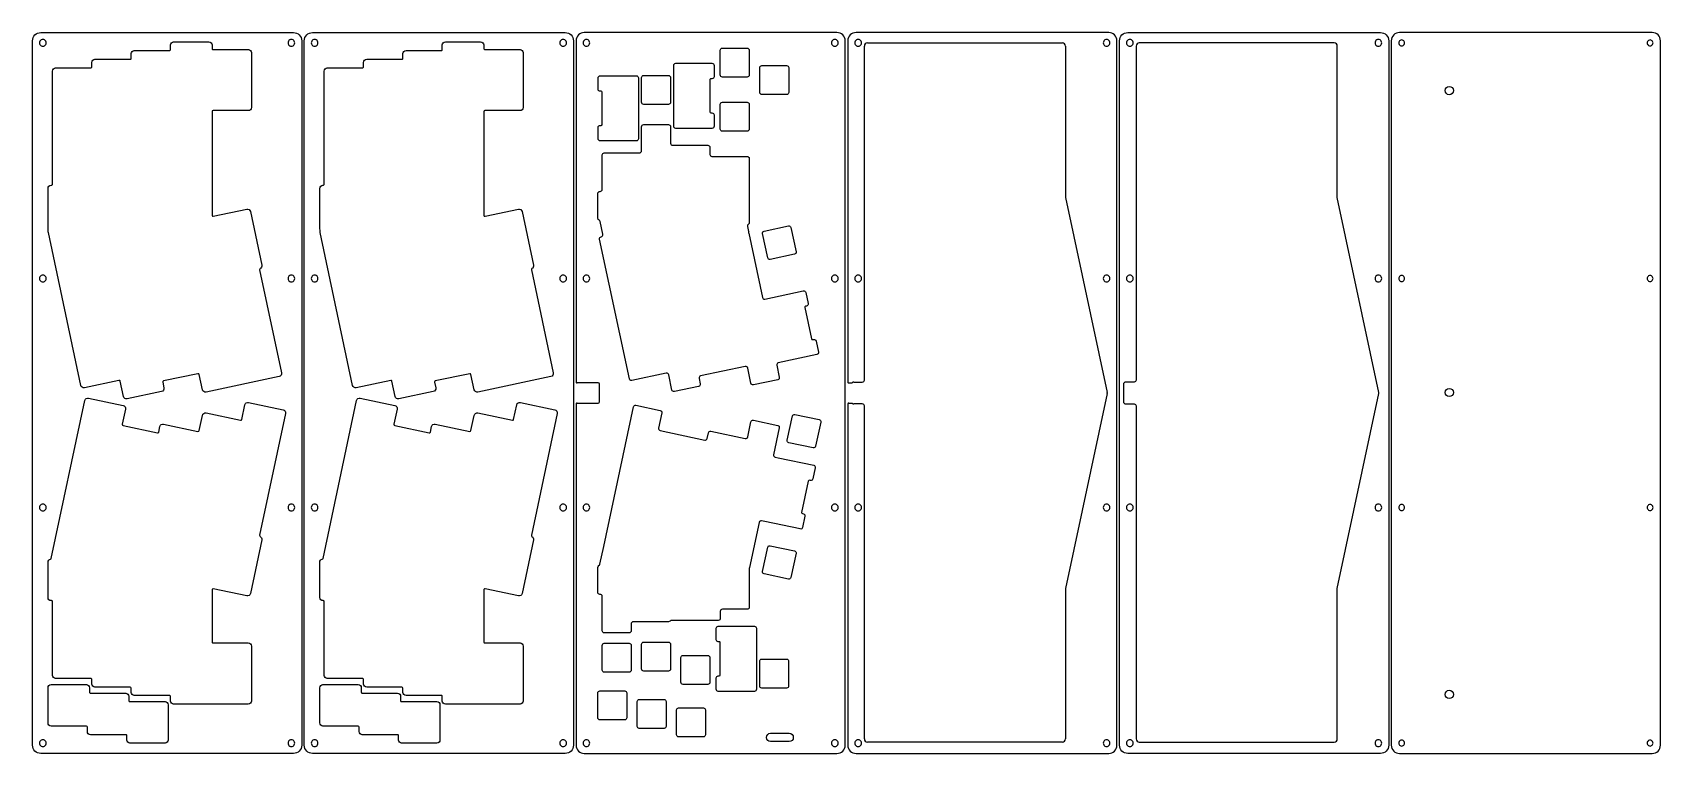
# Model space of a CAD drawing. Header units: millimetres. Extents: x 1 to 789, y 18 to 366.
import ezdxf

# ---------------------------------------------------------------- set-up
doc = ezdxf.new("R2010")
doc.units = ezdxf.units.MM
doc.layers.get('0').update_dxf_attribs({"linetype": 'CONTINUOUS'})

msp = doc.modelspace()

# ---------------------------------------------------------------- linework, layer by layer
for p, q in [((1.087373, 21.600219), (1.087373, 362.400221)), ((5.087373, 366.400219), (127.337373, 366.400219)), ((131.337373, 362.400221), (131.337373, 21.600219)), ((132.602627, 21.599804), (132.602627, 362.399806)), ((136.602627, 366.399803), (258.852628, 366.399803)), ((262.852628, 362.399806), (262.852628, 21.599804)), ((264.11763, 362.399806), (264.11763, 197.349812)), ((390.36763, 366.399803), (268.11763, 366.399803)), ((394.36763, 21.599804), (394.36763, 362.399806)), ((395.632628, 362.399806), (395.632628, 197.349812)), ((521.882628, 366.399803), (399.632629, 366.399803)), ((525.882628, 21.599804), (525.882628, 362.399806)), ((527.147628, 21.599804), (527.147628, 362.399806)), ((531.147628, 366.399803), (653.397627, 366.399803)), ((657.397627, 362.399806), (657.397627, 21.599804)), ((658.662628, 362.399806), (658.662628, 21.599804)), ((784.91263, 366.399803), (662.662628, 366.399803)), ((788.912627, 21.599804), (788.912627, 362.399806)), ((48.827252, 353.960225), (48.827252, 356.220216)), ((50.327252, 357.720218), (67.37725, 357.720218)), ((67.877252, 358.220228), (67.877252, 360.398966)), ((69.377252, 361.898968), (86.437252, 361.898968)), ((87.937251, 360.398966), (87.937251, 358.72582)), ((88.437253, 358.225811), (105.535252, 358.225811)), ((107.035252, 356.725808), (107.035252, 330.125817)), ((180.342507, 353.959809), (180.342507, 356.219801)), ((181.842507, 357.719803), (198.892505, 357.719803)), ((199.392507, 358.219813), (199.392507, 360.39855)), ((200.892507, 361.898553), (217.952507, 361.898553)), ((219.452506, 360.39855), (219.452506, 358.725405)), ((219.952508, 358.225395), (237.050507, 358.225395)), ((238.550507, 356.725393), (238.550507, 330.125402)), ((333.93763, 345.86856), (333.93763, 357.868552)), ((334.93763, 358.868544), (346.93763, 358.868544)), ((347.937628, 357.868552), (347.937628, 345.86856)), ((403.660244, 198.276674), (403.660244, 359.87023)), ((405.160244, 361.370233), (499.500243, 361.370233)), ((501.000243, 359.87023), (501.000243, 286.836658)), ((535.177627, 359.868564), (535.177627, 198.275007)), ((631.017626, 361.368566), (536.677626, 361.368566)), ((632.517629, 286.834965), (632.517629, 359.868564)), ((10.727252, 293.060232), (10.727252, 347.790221)), ((12.227252, 349.290223), (29.27725, 349.290223)), ((29.777252, 349.790233), (29.777252, 351.960213)), ((31.277252, 353.460215), (48.32725, 353.460215)), ((142.242507, 293.059817), (142.242507, 347.789805)), ((143.742507, 349.289808), (160.792505, 349.289808)), ((161.292507, 349.789817), (161.292507, 351.959797)), ((162.792507, 353.4598), (179.842505, 353.4598)), ((311.387629, 321.039795), (311.387629, 350.539805)), ((312.38763, 351.539798), (329.887629, 351.539798)), ((330.88763, 350.539805), (330.88763, 345.039805)), ((353.035631, 337.425415), (353.035631, 349.425407)), ((354.035629, 350.425399), (366.035628, 350.425399)), ((367.035629, 349.425407), (367.035629, 337.425415)), ((274.78763, 338.984816), (274.78763, 344.484815)), ((275.78763, 345.484808), (293.28763, 345.484808)), ((294.28763, 344.484815), (294.28763, 314.984806)), ((295.83763, 332.669794), (295.83763, 344.669812)), ((296.83763, 345.669805), (308.83763, 345.669805)), ((309.837628, 344.669812), (309.837628, 332.669794)), ((328.887628, 343.539803), (328.887628, 328.039797)), ((329.887629, 344.039813), (329.38763, 344.039813)), ((346.93763, 344.868567), (334.93763, 344.868567)), ((276.28763, 337.984797), (275.78763, 337.984797)), ((276.78763, 321.984808), (276.78763, 337.484814)), ((308.83763, 331.669801), (296.83763, 331.669801)), ((333.93763, 319.67481), (333.93763, 331.674802)), ((334.93763, 332.674794), (346.93763, 332.674794)), ((347.937628, 331.674802), (347.937628, 319.67481)), ((366.035628, 336.425395), (354.035629, 336.425395)), ((87.937251, 328.125832), (87.937251, 278.029438)), ((105.535252, 328.625815), (88.437253, 328.625815)), ((219.452506, 328.125416), (219.452506, 278.029023)), ((237.050507, 328.625399), (219.952508, 328.625399)), ((329.38763, 327.539814), (329.887629, 327.539814)), ((330.88763, 326.539795), (330.88763, 321.039795)), ((274.78763, 314.984806), (274.78763, 320.484805)), ((275.787631, 321.484798), (276.28763, 321.484798)), ((295.837627, 309.159554), (295.837627, 320.849533)), ((296.837627, 321.849553), (308.837628, 321.849553)), ((309.837626, 320.849533), (309.837626, 312.839538)), ((329.887629, 320.039803), (312.38763, 320.039803)), ((346.93763, 318.674817), (334.93763, 318.674817)), ((293.28763, 313.984813), (275.787631, 313.984813)), ((277.787627, 308.159535), (294.837627, 308.159535)), ((310.837626, 311.839545), (327.88763, 311.839809)), ((328.887628, 310.839817), (328.887628, 307.479794)), ((276.787627, 290.529553), (276.787627, 307.159542)), ((329.887629, 306.479801), (346.93763, 306.479801)), ((347.937628, 305.479808), (347.937628, 274.429816)), ((10.087251, 292.560223), (10.227253, 292.560223)), ((141.602506, 292.559807), (141.742508, 292.559807)), ((8.587252, 272.530259), (8.587252, 291.06022)), ((140.102507, 272.529843), (140.102507, 291.059805)), ((274.647627, 276.52955), (274.647627, 288.529542)), ((275.647627, 289.529534), (275.787627, 289.529534)), ((501.022098, 286.628748), (521.091548, 192.209381)), ((652.608933, 192.207714), (632.539483, 286.627055)), ((88.541208, 277.540356), (104.725836, 280.980521)), ((106.504927, 279.825165), (112.03122, 253.82599)), ((220.056463, 277.53994), (236.241091, 280.980106)), ((238.020181, 279.82475), (243.546475, 253.825574)), ((8.692239, 269.882124), (8.588575, 272.470225)), ((24.44004, 195.691264), (8.723817, 269.630293)), ((140.207493, 269.881708), (140.10383, 272.469809)), ((155.955295, 195.690848), (140.239071, 269.629878)), ((277.074759, 268.815411), (275.775677, 274.927101)), ((347.116084, 272.590248), (347.644028, 270.106445)), ((347.655405, 269.332513), (354.271348, 238.206929)), ((356.888067, 257.415547), (354.393126, 269.15331)), ((355.163362, 270.339358), (366.901133, 272.834299)), ((368.087192, 272.064071), (370.582133, 260.326308)), ((289.910217, 198.804412), (275.533124, 266.443315)), ((276.30336, 267.629363), (276.304524, 267.629363)), ((369.811897, 259.140233), (358.074125, 256.645292)), ((110.970323, 251.621799), (121.574178, 201.734585)), ((242.485578, 251.621384), (253.089432, 201.73417)), ((355.457407, 237.436701), (374.098197, 241.398915)), ((375.284258, 240.628687), (376.427771, 235.248888)), ((374.783349, 233.365848), (378.005979, 218.204535)), ((375.657535, 234.062813), (375.168466, 233.958859)), ((378.599011, 217.819434), (379.08808, 217.923389)), ((380.274138, 217.153134), (381.417654, 211.773334)), ((346.029014, 204.838076), (324.41027, 200.242872)), ((361.236391, 205.438998), (362.474284, 199.615175)), ((380.647418, 210.587287), (362.006627, 206.625045)), ((42.903467, 198.082277), (26.219128, 194.535908)), ((45.060041, 190.341256), (43.496496, 197.697149)), ((64.106876, 197.215634), (64.681559, 194.511989)), ((81.153573, 201.350198), (64.491996, 197.808671)), ((83.311747, 193.601664), (81.746602, 200.965097)), ((120.418824, 199.9555), (85.090835, 192.446308)), ((174.418722, 198.081861), (157.734382, 194.535492)), ((176.575295, 190.340841), (175.011751, 197.696734)), ((195.622131, 197.215219), (196.196814, 194.511574)), ((212.668828, 201.349783), (196.00725, 197.808256)), ((214.827002, 193.601248), (213.261857, 200.964682)), ((251.934079, 199.955085), (216.60609, 192.445892)), ((307.769013, 201.578065), (291.096276, 198.034157)), ((310.520216, 193.444403), (308.955074, 200.807837)), ((323.640033, 199.056798), (324.214282, 196.355164)), ((348.780218, 196.704414), (347.215072, 204.067821)), ((361.704047, 198.4291), (349.966276, 195.934159)), ((398.488345, 197.276681), (402.660244, 197.276681)), ((534.177629, 197.275014), (530.005729, 197.275014)), ((28.199129, 189.554518), (44.886326, 186.007566)), ((63.526206, 192.732878), (46.839128, 189.185927)), ((159.714384, 189.554102), (176.401581, 186.007151)), ((195.04146, 192.732463), (178.354383, 189.185511)), ((274.883393, 196.849803), (264.61763, 196.849803)), ((275.383392, 187.649817), (275.383392, 196.349819)), ((323.444048, 195.169116), (311.706277, 192.674175)), ((396.132628, 196.849803), (397.668882, 196.849803)), ((521.091548, 191.793562), (501.022098, 97.374222)), ((529.005728, 196.274995), (529.005728, 196.199801)), ((529.005728, 196.199801), (529.005728, 187.799809)), ((632.539483, 97.372555), (652.608933, 191.791895)), ((10.171286, 111.954793), (26.420039, 188.399188)), ((46.041682, 184.228455), (44.476939, 176.866927)), ((85.089128, 182.32454), (101.768335, 178.779256)), ((102.361366, 179.164383), (103.88004, 186.309165)), ((105.659128, 187.464521), (122.346327, 183.917543)), ((123.50168, 182.138459), (110.963719, 123.151986)), ((141.686541, 111.954377), (157.935294, 188.398773)), ((177.556937, 184.22804), (175.992193, 176.866511)), ((216.604383, 182.324125), (233.283589, 178.77884)), ((233.876621, 179.163968), (235.395295, 186.30875)), ((237.174383, 187.464106), (253.861582, 183.917128)), ((255.016935, 182.138043), (242.478974, 123.15157)), ((264.11763, 186.649798), (264.11763, 21.599804)), ((264.61763, 187.149807), (274.883393, 187.149807)), ((277.513126, 117.656307), (291.89022, 185.29521)), ((293.076279, 186.065439), (304.81405, 183.570497)), ((305.584286, 182.38445), (304.019112, 175.020884)), ((370.039295, 181.646315), (381.777067, 179.151374)), ((395.632628, 186.649824), (395.632628, 21.599804)), ((396.132628, 187.149807), (397.671225, 187.149807)), ((402.660244, 186.726289), (398.488345, 186.726289)), ((403.660244, 24.631479), (403.660244, 185.726269)), ((529.005728, 187.799809), (529.005728, 187.724614)), ((530.005729, 186.724595), (534.177629, 186.724595)), ((535.177627, 185.724603), (535.177627, 24.629812)), ((44.862058, 176.273916), (61.532356, 172.730537)), ((62.125385, 173.115638), (62.700039, 175.819177)), ((64.479129, 176.974533), (81.153898, 173.430201)), ((81.746927, 173.815302), (83.310041, 181.169184)), ((176.377313, 176.273501), (193.047611, 172.730121)), ((193.64064, 173.115222), (194.215294, 175.818761)), ((195.994384, 176.974117), (212.669153, 173.429785)), ((213.262182, 173.814887), (214.825296, 181.168769)), ((304.789348, 173.83481), (326.409075, 169.23942)), ((329.356279, 173.485454), (346.031049, 169.941122)), ((347.21711, 170.71135), (348.78022, 178.065206)), ((349.966279, 178.835435), (361.70405, 176.340493)), ((362.474286, 175.154445), (359.703959, 162.159938)), ((366.358296, 169.138323), (368.853237, 180.876087)), ((382.547303, 177.965326), (380.052362, 166.227536)), ((327.595133, 170.009649), (328.170219, 172.715199)), ((378.866303, 165.457308), (367.128532, 167.952249)), ((360.474068, 160.973282), (361.998206, 160.649326)), ((361.998206, 160.649326), (379.11579, 157.010855)), ((377.556452, 149.674753), (377.067378, 149.778708)), ((379.886023, 155.824807), (378.74251, 150.444982)), ((376.474348, 149.393607), (373.251715, 134.232294)), ((352.718988, 129.39624), (348.059088, 107.538481)), ((355.448988, 129.83767), (353.904922, 130.16586)), ((372.566572, 126.1992), (355.448988, 129.83767)), ((373.636835, 133.639283), (374.125909, 133.535328)), ((374.896146, 132.349254), (373.75263, 126.969455)), ((112.031339, 120.944461), (106.505048, 94.945286)), ((110.875986, 122.723546), (110.872785, 122.723546)), ((243.546594, 120.944046), (238.020303, 94.94487)), ((242.391241, 122.72313), (242.388039, 122.72313)), ((10.095919, 111.600224), (10.087373, 111.600224)), ((141.611174, 111.599809), (141.602628, 111.599809)), ((275.702035, 109.135797), (277.513126, 117.656307)), ((354.393126, 105.61631), (356.888067, 117.354073)), ((358.074125, 118.124302), (369.811897, 115.62936)), ((370.582133, 114.443313), (368.087192, 102.705549)), ((8.587374, 93.040233), (8.587374, 110.100222)), ((140.102628, 93.039817), (140.102628, 110.099807)), ((274.64763, 95.569816), (274.64763, 107.569808)), ((347.937628, 107.002965), (347.937628, 88.339812)), ((366.901133, 101.935294), (355.163362, 104.430236)), ((87.937373, 96.741013), (87.937373, 71.550219)), ((104.725958, 93.78993), (88.54133, 97.230069)), ((219.452628, 96.740597), (219.452628, 71.549803)), ((236.241213, 93.789514), (220.056584, 97.229653)), ((275.78763, 94.569797), (275.64763, 94.569797)), ((501.000243, 97.166312), (501.000243, 24.631479)), ((632.517629, 24.629812), (632.517629, 97.164645)), ((10.227375, 91.54023), (10.087373, 91.54023)), ((10.727374, 55.350231), (10.727374, 91.040221)), ((141.74263, 91.539815), (141.602628, 91.539815)), ((142.242629, 55.349816), (142.242629, 91.039805)), ((276.78763, 76.929814), (276.78763, 93.569804)), ((346.93763, 87.339819), (334.93763, 87.339819)), ((290.78763, 80.289811), (290.78763, 76.929814)), ((308.83763, 81.289804), (291.78763, 81.289804)), ((332.937629, 81.989812), (310.357498, 81.989812)), ((332.937629, 79.1398), (350.437629, 79.1398)), ((333.93763, 86.3398), (333.93763, 82.989805)), ((88.437375, 71.050209), (105.487373, 71.050209)), ((219.95263, 71.049794), (237.002628, 71.049794)), ((289.78763, 75.929795), (277.78763, 75.929795)), ((296.83763, 71.479795), (308.83763, 71.479795)), ((331.937629, 72.639807), (331.937629, 78.139807)), ((333.437631, 71.639815), (332.937629, 71.639815)), ((333.93763, 55.639799), (333.93763, 71.139805)), ((351.437629, 78.139807), (351.437629, 48.639797)), ((106.987373, 69.550233), (106.987373, 42.950216)), ((238.502628, 69.549818), (238.502628, 42.9498)), ((276.78763, 57.879814), (276.78763, 69.879806)), ((277.78763, 70.879799), (289.78763, 70.879799)), ((290.78763, 69.879806), (290.78763, 57.879814)), ((295.83763, 58.47981), (295.83763, 70.479802)), ((309.837628, 70.479802), (309.837628, 58.47981)), ((314.88763, 52.029798), (314.88763, 64.029816)), ((315.88763, 65.029809), (327.88763, 65.029809)), ((328.887628, 64.029816), (328.887628, 52.029798)), ((353.98763, 63.249798), (365.98763, 63.249798)), ((289.78763, 56.879795), (277.78763, 56.879795)), ((308.83763, 57.479817), (296.83763, 57.479817)), ((352.98763, 50.249813), (352.98763, 62.249805)), ((366.987631, 62.249805), (366.987631, 50.249813)), ((8.587374, 32.330211), (8.587374, 49.390227)), ((10.087373, 50.890229), (27.147373, 50.890229)), ((29.277372, 53.850229), (12.227373, 53.850229)), ((28.647373, 49.390227), (28.647373, 47.230221)), ((29.777374, 51.190214), (29.777374, 53.350219)), ((48.327372, 49.690211), (31.277373, 49.690211)), ((48.827374, 47.120234), (48.827374, 49.190228)), ((140.102628, 32.329796), (140.102628, 49.389812)), ((141.602628, 50.889814), (158.662628, 50.889814)), ((160.792627, 53.849813), (143.742628, 53.849813)), ((160.162628, 49.389812), (160.162628, 47.229806)), ((161.292629, 51.189798), (161.292629, 53.349804)), ((179.842627, 49.689796), (162.792628, 49.689796)), ((180.342629, 47.119819), (180.342629, 49.189813)), ((275.64763, 47.859805), (287.64763, 47.859805)), ((327.88763, 51.029805), (315.88763, 51.029805)), ((331.937631, 48.639797), (331.937631, 54.139797)), ((332.937629, 55.139816), (333.437631, 55.139816)), ((350.437631, 47.639804), (332.937629, 47.639804)), ((365.98763, 49.249794), (353.98763, 49.249794)), ((29.147374, 46.730212), (46.197373, 46.730212)), ((47.697373, 45.23021), (47.697373, 43.160215)), ((48.197374, 42.660232), (65.247373, 42.660232)), ((67.377372, 45.620232), (50.327373, 45.620232)), ((66.747373, 41.16023), (66.747373, 24.100214)), ((67.877374, 42.950216), (67.877374, 45.120222)), ((105.487373, 41.450213), (69.377373, 41.450213)), ((160.662629, 46.729797), (177.712628, 46.729797)), ((179.212628, 45.229794), (179.212628, 43.1598)), ((179.712629, 42.659817), (196.762628, 42.659817)), ((198.892627, 45.619817), (181.842628, 45.619817)), ((198.262628, 41.159815), (198.262628, 24.099799)), ((199.392629, 42.9498), (199.392629, 45.119807)), ((237.002628, 41.449798), (200.892628, 41.449798)), ((274.64763, 34.859794), (274.64763, 46.859813)), ((288.64763, 46.859813), (288.64763, 34.859794)), ((293.69763, 30.699804), (293.69763, 42.699795)), ((294.69763, 43.699815), (306.69763, 43.699815)), ((307.697631, 42.699795), (307.697631, 30.699804)), ((313.74763, 39.629809), (325.74763, 39.629809)), ((287.64763, 33.859802), (275.64763, 33.859802)), ((312.74763, 26.629798), (312.74763, 38.629816)), ((326.747631, 38.629816), (326.747631, 26.629798)), ((27.137375, 30.830209), (10.087373, 30.830209)), ((27.637374, 28.17022), (27.637374, 30.330226)), ((46.187375, 26.670218), (29.137373, 26.670218)), ((46.687374, 24.100214), (46.687374, 26.170208)), ((158.652629, 30.829793), (141.602628, 30.829793)), ((159.152628, 28.169805), (159.152628, 30.32981)), ((177.702629, 26.669803), (160.652628, 26.669803)), ((178.202628, 24.099799), (178.202628, 26.169793)), ((306.69763, 29.699811), (294.69763, 29.699811)), ((325.74763, 25.629805), (313.74763, 25.629805)), ((358.267628, 27.349808), (367.267629, 27.349808)), ((127.337373, 17.600222), (5.087373, 17.600222)), ((65.247373, 22.600212), (48.187373, 22.600212)), ((258.852628, 17.599807), (136.602627, 17.599807)), ((196.762628, 22.599797), (179.702628, 22.599797)), ((268.11763, 17.599807), (390.36763, 17.599807)), ((367.267629, 23.349811), (358.267628, 23.349811)), ((399.632629, 17.599807), (521.882628, 17.599807)), ((499.500243, 23.131477), (405.160244, 23.131477)), ((653.397627, 17.599807), (531.147628, 17.599807)), ((536.677626, 23.12981), (631.017626, 23.12981)), ((662.662628, 17.599807), (784.91263, 17.599807))]:
    msp.add_line(p, q)
for centre in [(686.712632, 338.348559), (686.712632, 192.249181), (686.712632, 46.149803)]:
    msp.add_circle(centre, 2)
for points in [[(1.087373, 362.400221), (1.087374, 364.609359), (2.878235, 366.400219), (5.087373, 366.400219)], [(6.087373, 363.02522), (5.506815, 363.02522), (4.970357, 362.715496), (4.680078, 362.212718)], [(7.494669, 362.212718), (7.204389, 362.715496), (6.667932, 363.02522), (6.087373, 363.02522)], [(126.337374, 363.02522), (125.756815, 363.02522), (125.220357, 362.715496), (124.930078, 362.212718)], [(127.744669, 362.212718), (127.45439, 362.715496), (126.917932, 363.02522), (126.337374, 363.02522)], [(127.337373, 366.400219), (129.546511, 366.400219), (131.337372, 364.609359), (131.337373, 362.400221)], [(132.602627, 362.399806), (132.602629, 364.608944), (134.393489, 366.399803), (136.602627, 366.399803)], [(137.602628, 363.024805), (137.02207, 363.024805), (136.485612, 362.71508), (136.195333, 362.212302)], [(139.009923, 362.212302), (138.719644, 362.71508), (138.183186, 363.024805), (137.602628, 363.024805)], [(257.852628, 363.024805), (257.27207, 363.024805), (256.735612, 362.71508), (256.445333, 362.212302)], [(259.259924, 362.212302), (258.969645, 362.71508), (258.433187, 363.024805), (257.852628, 363.024805)], [(258.852628, 366.399803), (261.061766, 366.399803), (262.852627, 364.608944), (262.852628, 362.399806)], [(268.11763, 366.399803), (265.908492, 366.399803), (264.117631, 364.608944), (264.11763, 362.399806)], [(269.11763, 363.024805), (268.537071, 363.024805), (268.000613, 362.71508), (267.710334, 362.212302)], [(270.524925, 362.212302), (270.234646, 362.71508), (269.698188, 363.024805), (269.11763, 363.024805)], [(389.367629, 363.024805), (388.787071, 363.024805), (388.250613, 362.71508), (387.960334, 362.212302)], [(390.774924, 362.212302), (390.484645, 362.71508), (389.948187, 363.024805), (389.367629, 363.024805)], [(394.36763, 362.399806), (394.367628, 364.608944), (392.576768, 366.399803), (390.36763, 366.399803)], [(399.632629, 366.399803), (397.42349, 366.399803), (395.63263, 364.608944), (395.632628, 362.399806)], [(400.630244, 363.026472), (400.048431, 363.028364), (399.510003, 362.719057), (399.218548, 362.215506)], [(402.04194, 362.215506), (401.750486, 362.719057), (401.212057, 363.028364), (400.630244, 363.026472)], [(520.880244, 363.026472), (520.298431, 363.028364), (519.760002, 362.719057), (519.468548, 362.215506)], [(522.29194, 362.215506), (522.000485, 362.719057), (521.462057, 363.028364), (520.880244, 363.026472)], [(525.882628, 362.399806), (525.882627, 364.608944), (524.091766, 366.399803), (521.882628, 366.399803)], [(527.147628, 362.399806), (527.14763, 364.608944), (528.93849, 366.399803), (531.147628, 366.399803)], [(532.147626, 363.024805), (531.567068, 363.024805), (531.03061, 362.71508), (530.740331, 362.212302)], [(533.554922, 362.212302), (533.264642, 362.71508), (532.728185, 363.024805), (532.147626, 363.024805)], [(652.397627, 363.024805), (651.817068, 363.024805), (651.28061, 362.71508), (650.990331, 362.212302)], [(653.804922, 362.212302), (653.514643, 362.71508), (652.978185, 363.024805), (652.397627, 363.024805)], [(653.397627, 366.399803), (655.606765, 366.399803), (657.397626, 364.608944), (657.397627, 362.399806)], [(662.662628, 366.399803), (660.45349, 366.399803), (658.66263, 364.608944), (658.662628, 362.399806)], [(663.662629, 362.824806), (663.153523, 362.824806), (662.68309, 362.553201), (662.428537, 362.112303)], [(664.89672, 362.112303), (664.642168, 362.553201), (664.171735, 362.824806), (663.662629, 362.824806)], [(783.912637, 362.824806), (783.403531, 362.824806), (782.933098, 362.553201), (782.678546, 362.112303)], [(785.146729, 362.112303), (784.892176, 362.553201), (784.421743, 362.824806), (783.912637, 362.824806)], [(788.912627, 362.399806), (788.912626, 364.608943), (787.121767, 366.399802), (784.91263, 366.399803)], [(4.680078, 362.212718), (4.389799, 361.709939), (4.389799, 361.090491), (4.680078, 360.587713)], [(4.680078, 360.587713), (4.970357, 360.084935), (5.506815, 359.775211), (6.087373, 359.775211)], [(6.087373, 359.775211), (6.667932, 359.775211), (7.204389, 360.084935), (7.494669, 360.587713)], [(7.494669, 360.587713), (7.784948, 361.090491), (7.784948, 361.709939), (7.494669, 362.212718)], [(48.827252, 356.220216), (48.827251, 356.618041), (48.985286, 356.999573), (49.266591, 357.280878)], [(49.266591, 357.280878), (49.547896, 357.562183), (49.929427, 357.720218), (50.327252, 357.720218)], [(67.37725, 357.720218), (67.509861, 357.720218), (67.637039, 357.772897), (67.730808, 357.866668)], [(67.730808, 357.866668), (67.824577, 357.960438), (67.877255, 358.087618), (67.877252, 358.220228)], [(67.877252, 360.398966), (67.877251, 360.796791), (68.035286, 361.178322), (68.316591, 361.459627)], [(68.316591, 361.459627), (68.597896, 361.740932), (68.979427, 361.898968), (69.377252, 361.898968)], [(86.437252, 361.898968), (86.835077, 361.898968), (87.216608, 361.740932), (87.497912, 361.459627)], [(87.497912, 361.459627), (87.779217, 361.178322), (87.937252, 360.796791), (87.937251, 360.398966)], [(87.937251, 358.72582), (87.937249, 358.59321), (87.989926, 358.46603), (88.083695, 358.37226)], [(88.083695, 358.37226), (88.177464, 358.27849), (88.304643, 358.22581), (88.437253, 358.225811)], [(105.535252, 358.225811), (105.933078, 358.225811), (106.314609, 358.067775), (106.595913, 357.78647)], [(106.595913, 357.78647), (106.877218, 357.505165), (107.035253, 357.123633), (107.035252, 356.725808)], [(124.930078, 362.212718), (124.639799, 361.709939), (124.639799, 361.090491), (124.930078, 360.587713)], [(124.930078, 360.587713), (125.220357, 360.084935), (125.756815, 359.775211), (126.337374, 359.775211)], [(126.337374, 359.775211), (126.917932, 359.775211), (127.45439, 360.084935), (127.744669, 360.587713)], [(127.744669, 360.587713), (128.034948, 361.090491), (128.034948, 361.709939), (127.744669, 362.212718)], [(136.195333, 362.212302), (135.905054, 361.709524), (135.905054, 361.090076), (136.195333, 360.587298)], [(136.195333, 360.587298), (136.485612, 360.084519), (137.02207, 359.774795), (137.602628, 359.774795)], [(137.602628, 359.774795), (138.183186, 359.774795), (138.719644, 360.084519), (139.009923, 360.587298)], [(139.009923, 360.587298), (139.300203, 361.090076), (139.300203, 361.709524), (139.009923, 362.212302)], [(180.342507, 356.219801), (180.342506, 356.617626), (180.500541, 356.999157), (180.781846, 357.280462)], [(180.781846, 357.280462), (181.06315, 357.561767), (181.444681, 357.719803), (181.842507, 357.719803)], [(198.892505, 357.719803), (199.025115, 357.719803), (199.152294, 357.772482), (199.246063, 357.866252)], [(199.246063, 357.866252), (199.339832, 357.960023), (199.392509, 358.087202), (199.392507, 358.219813)], [(199.392507, 360.39855), (199.392506, 360.796376), (199.550541, 361.177907), (199.831846, 361.459212)], [(199.831846, 361.459212), (200.11315, 361.740517), (200.494681, 361.898553), (200.892507, 361.898553)], [(217.952507, 361.898553), (218.350332, 361.898553), (218.731863, 361.740517), (219.013167, 361.459212)], [(219.013167, 361.459212), (219.294472, 361.177907), (219.452507, 360.796376), (219.452506, 360.39855)], [(219.452506, 358.725405), (219.452504, 358.592795), (219.505181, 358.465615), (219.59895, 358.371845)], [(219.59895, 358.371845), (219.692719, 358.278074), (219.819898, 358.225395), (219.952508, 358.225395)], [(237.050507, 358.225395), (237.448332, 358.225395), (237.829863, 358.06736), (238.111168, 357.786055)], [(238.111168, 357.786055), (238.392473, 357.504749), (238.550508, 357.123218), (238.550507, 356.725393)], [(256.445333, 362.212302), (256.155054, 361.709524), (256.155054, 361.090076), (256.445333, 360.587298)], [(256.445333, 360.587298), (256.735612, 360.084519), (257.27207, 359.774795), (257.852628, 359.774795)], [(257.852628, 359.774795), (258.433187, 359.774795), (258.969645, 360.084519), (259.259924, 360.587298)], [(259.259924, 360.587298), (259.550203, 361.090076), (259.550203, 361.709524), (259.259924, 362.212302)], [(267.710334, 362.212302), (267.420055, 361.709524), (267.420055, 361.090076), (267.710334, 360.587298)], [(267.710334, 360.587298), (268.000613, 360.084519), (268.537071, 359.774795), (269.11763, 359.774795)], [(269.11763, 359.774795), (269.698188, 359.774795), (270.234646, 360.084519), (270.524925, 360.587298)], [(270.524925, 360.587298), (270.815204, 361.090076), (270.815204, 361.709524), (270.524925, 362.212302)], [(333.93763, 357.868552), (333.937634, 358.420834), (334.385348, 358.868545), (334.93763, 358.868544)], [(346.93763, 358.868544), (347.489911, 358.868543), (347.937624, 358.420833), (347.937628, 357.868552)], [(387.960334, 362.212302), (387.670055, 361.709524), (387.670055, 361.090076), (387.960334, 360.587298)], [(387.960334, 360.587298), (388.250613, 360.084519), (388.787071, 359.774795), (389.367629, 359.774795)], [(389.367629, 359.774795), (389.948187, 359.774795), (390.484645, 360.084519), (390.774924, 360.587298)], [(390.774924, 360.587298), (391.065204, 361.090076), (391.065204, 361.709524), (390.774924, 362.212302)], [(399.218548, 362.215506), (398.927094, 361.711954), (398.927094, 361.091006), (399.218548, 360.587454)], [(399.218548, 360.587454), (399.510003, 360.083903), (400.048431, 359.774596), (400.630244, 359.776489)], [(400.630244, 359.776489), (401.212057, 359.774596), (401.750486, 360.083903), (402.04194, 360.587454)], [(402.04194, 360.587454), (402.333394, 361.091006), (402.333394, 361.711954), (402.04194, 362.215506)], [(404.099583, 360.930892), (403.818279, 360.649587), (403.660244, 360.268056), (403.660244, 359.87023)], [(405.160244, 361.370233), (404.762419, 361.370233), (404.380888, 361.212197), (404.099583, 360.930892)], [(500.560904, 360.930892), (500.2796, 361.212197), (499.898069, 361.370233), (499.500243, 361.370233)], [(501.000243, 359.87023), (501.000244, 360.268056), (500.842209, 360.649587), (500.560904, 360.930892)], [(519.468548, 362.215506), (519.177094, 361.711954), (519.177094, 361.091006), (519.468548, 360.587454)], [(519.468548, 360.587454), (519.760002, 360.083903), (520.298431, 359.774596), (520.880244, 359.776489)], [(520.880244, 359.776489), (521.462057, 359.774596), (522.000485, 360.083903), (522.29194, 360.587454)], [(522.29194, 360.587454), (522.583394, 361.091006), (522.583394, 361.711954), (522.29194, 362.215506)], [(530.740331, 362.212302), (530.450052, 361.709524), (530.450052, 361.090076), (530.740331, 360.587298)], [(530.740331, 360.587298), (531.03061, 360.084519), (531.567068, 359.774795), (532.147626, 359.774795)], [(532.147626, 359.774795), (532.728185, 359.774795), (533.264642, 360.084519), (533.554922, 360.587298)], [(533.554922, 360.587298), (533.845201, 361.090076), (533.845201, 361.709524), (533.554922, 362.212302)], [(535.616966, 360.929225), (535.335661, 360.64792), (535.177626, 360.266389), (535.177627, 359.868564)], [(536.677626, 361.368566), (536.279801, 361.368566), (535.89827, 361.21053), (535.616966, 360.929225)], [(632.078289, 360.929226), (631.796984, 361.210531), (631.415452, 361.368567), (631.017626, 361.368566)], [(632.517629, 359.868564), (632.517629, 360.266389), (632.359594, 360.647921), (632.078289, 360.929226)], [(650.990331, 362.212302), (650.700052, 361.709524), (650.700052, 361.090076), (650.990331, 360.587298)], [(650.990331, 360.587298), (651.28061, 360.084519), (651.817068, 359.774795), (652.397627, 359.774795)], [(652.397627, 359.774795), (652.978185, 359.774795), (653.514643, 360.084519), (653.804922, 360.587298)], [(653.804922, 360.587298), (654.095201, 361.090076), (654.095201, 361.709524), (653.804922, 362.212302)], [(662.428537, 362.112303), (662.173985, 361.671405), (662.173985, 361.128195), (662.428537, 360.687297)], [(662.428537, 360.687297), (662.68309, 360.246398), (663.153523, 359.974794), (663.662629, 359.974794)], [(663.662629, 359.974794), (664.171735, 359.974794), (664.642168, 360.246398), (664.89672, 360.687297)], [(664.89672, 360.687297), (665.151273, 361.128195), (665.151273, 361.671405), (664.89672, 362.112303)], [(782.678546, 362.112303), (782.423993, 361.671405), (782.423993, 361.128195), (782.678546, 360.687297)], [(782.678546, 360.687297), (782.933098, 360.246398), (783.403531, 359.974794), (783.912637, 359.974794)], [(783.912637, 359.974794), (784.421743, 359.974794), (784.892176, 360.246398), (785.146729, 360.687297)], [(785.146729, 360.687297), (785.401282, 361.128195), (785.401282, 361.671405), (785.146729, 362.112303)], [(10.727252, 347.790221), (10.727251, 348.188046), (10.885286, 348.569577), (11.166591, 348.850882)], [(11.166591, 348.850882), (11.447896, 349.132187), (11.829427, 349.290223), (12.227252, 349.290223)], [(29.27725, 349.290223), (29.409861, 349.290223), (29.537039, 349.342902), (29.630808, 349.436672)], [(29.630808, 349.436672), (29.724577, 349.530443), (29.777255, 349.657622), (29.777252, 349.790233)], [(29.777252, 351.960213), (29.777251, 352.358038), (29.935286, 352.739569), (30.216591, 353.020874)], [(30.216591, 353.020874), (30.497896, 353.302179), (30.879427, 353.460215), (31.277252, 353.460215)], [(48.32725, 353.460215), (48.459861, 353.460215), (48.587039, 353.512894), (48.680808, 353.606664)], [(48.680808, 353.606664), (48.774577, 353.700435), (48.827255, 353.827614), (48.827252, 353.960225)], [(142.242507, 347.789805), (142.242506, 348.18763), (142.400541, 348.569162), (142.681846, 348.850467)], [(142.681846, 348.850467), (142.96315, 349.131772), (143.344681, 349.289807), (143.742507, 349.289808)], [(160.792505, 349.289808), (160.925115, 349.289807), (161.052294, 349.342487), (161.146063, 349.436257)], [(161.146063, 349.436257), (161.239832, 349.530027), (161.292509, 349.657207), (161.292507, 349.789817)], [(161.292507, 351.959797), (161.292506, 352.357622), (161.450541, 352.739154), (161.731846, 353.020459)], [(161.731846, 353.020459), (162.01315, 353.301764), (162.394681, 353.4598), (162.792507, 353.4598)], [(179.842505, 353.4598), (179.975115, 353.459799), (180.102294, 353.512479), (180.196063, 353.606249)], [(180.196063, 353.606249), (180.289832, 353.700019), (180.342509, 353.827199), (180.342507, 353.959809)], [(311.387629, 350.539805), (311.387633, 351.092087), (311.835347, 351.539798), (312.38763, 351.539798)], [(329.887629, 351.539798), (330.439911, 351.539798), (330.887626, 351.092087), (330.88763, 350.539805)], [(353.035631, 349.425407), (353.035635, 349.977688), (353.483347, 350.425398), (354.035629, 350.425399)], [(366.035628, 350.425399), (366.58791, 350.4254), (367.035625, 349.977689), (367.035629, 349.425407)], [(275.080516, 338.277697), (274.892979, 338.465237), (274.787625, 338.719596), (274.78763, 338.984816)], [(274.78763, 344.484815), (274.787634, 345.037097), (275.235348, 345.484808), (275.78763, 345.484808)], [(293.28763, 345.484808), (293.839912, 345.484808), (294.287626, 345.037097), (294.28763, 344.484815)], [(295.83763, 344.669812), (295.837634, 345.222094), (296.285348, 345.669805), (296.83763, 345.669805)], [(308.83763, 345.669805), (309.389911, 345.669804), (309.837624, 345.222093), (309.837628, 344.669812)], [(329.034072, 343.893363), (328.940303, 343.799593), (328.887626, 343.672413), (328.887628, 343.539803)], [(329.38763, 344.039813), (329.25502, 344.039813), (329.127841, 343.987134), (329.034072, 343.893363)], [(330.88763, 345.039805), (330.887626, 344.487523), (330.439911, 344.039812), (329.887629, 344.039813)], [(334.93763, 344.868567), (334.385348, 344.868567), (333.937634, 345.316278), (333.93763, 345.86856)], [(347.937628, 345.86856), (347.937624, 345.316279), (347.489911, 344.868568), (346.93763, 344.868567)], [(275.78763, 337.984797), (275.52241, 337.984797), (275.268053, 338.090156), (275.080516, 338.277697)], [(276.78763, 337.484814), (276.78762, 337.760949), (276.563765, 337.984797), (276.28763, 337.984797)], [(296.83763, 331.669801), (296.285348, 331.669801), (295.837634, 332.117512), (295.83763, 332.669794)], [(309.837628, 332.669794), (309.837624, 332.117513), (309.389911, 331.669802), (308.83763, 331.669801)], [(333.93763, 331.674802), (333.937634, 332.227084), (334.385348, 332.674795), (334.93763, 332.674794)], [(346.93763, 332.674794), (347.489911, 332.674793), (347.937624, 332.227083), (347.937628, 331.674802)], [(353.328516, 336.718296), (353.14098, 336.905837), (353.035625, 337.160195), (353.035631, 337.425415)], [(354.035629, 336.425395), (353.770409, 336.425396), (353.516053, 336.530756), (353.328516, 336.718296)], [(366.742742, 336.718295), (366.555205, 336.530755), (366.300848, 336.425395), (366.035628, 336.425395)], [(367.035629, 337.425415), (367.035634, 337.160195), (366.930279, 336.905836), (366.742742, 336.718295)], [(88.437253, 328.625815), (88.161117, 328.625816), (87.937261, 328.401968), (87.937251, 328.125832)], [(106.595913, 329.065156), (106.314609, 328.78385), (105.933078, 328.625815), (105.535252, 328.625815)], [(107.035252, 330.125817), (107.035253, 329.727992), (106.877218, 329.346461), (106.595913, 329.065156)], [(219.952508, 328.625399), (219.676371, 328.6254), (219.452516, 328.401553), (219.452506, 328.125416)], [(238.111168, 329.06474), (237.829863, 328.783435), (237.448332, 328.625399), (237.050507, 328.625399)], [(238.550507, 330.125402), (238.550508, 329.727577), (238.392473, 329.346045), (238.111168, 329.06474)], [(328.887628, 328.039797), (328.887638, 327.763661), (329.111494, 327.539813), (329.38763, 327.539814)], [(329.887629, 327.539814), (330.152849, 327.539814), (330.407206, 327.434455), (330.594743, 327.246914)], [(330.594743, 327.246914), (330.78228, 327.059374), (330.887635, 326.805015), (330.88763, 326.539795)], [(274.78763, 320.484805), (274.787634, 321.037087), (275.235349, 321.484798), (275.787631, 321.484798)], [(276.28763, 321.484798), (276.42024, 321.484798), (276.547418, 321.537478), (276.641186, 321.631248)], [(276.641186, 321.631248), (276.734955, 321.725018), (276.787632, 321.852198), (276.78763, 321.984808)], [(295.837627, 320.849533), (295.837622, 321.114753), (295.942977, 321.369112), (296.130513, 321.556653)], [(296.130513, 321.556653), (296.31805, 321.744193), (296.572407, 321.849553), (296.837627, 321.849553)], [(308.837628, 321.849553), (309.102847, 321.849552), (309.357203, 321.744192), (309.54474, 321.556652)], [(309.54474, 321.556652), (309.732276, 321.369111), (309.837631, 321.114753), (309.837626, 320.849533)], [(312.38763, 320.039803), (311.835347, 320.039802), (311.387633, 320.487513), (311.387629, 321.039795)], [(330.88763, 321.039795), (330.887626, 320.487513), (330.439911, 320.039802), (329.887629, 320.039803)], [(334.93763, 318.674817), (334.385348, 318.674817), (333.937634, 319.122528), (333.93763, 319.67481)], [(347.937628, 319.67481), (347.937624, 319.122529), (347.489911, 318.674818), (346.93763, 318.674817)], [(275.787631, 313.984813), (275.235349, 313.984813), (274.787634, 314.432524), (274.78763, 314.984806)], [(276.787627, 307.159542), (276.787631, 307.711824), (277.235345, 308.159535), (277.787627, 308.159535)], [(294.28763, 314.984806), (294.287626, 314.432524), (293.839912, 313.984813), (293.28763, 313.984813)], [(294.837627, 308.159535), (295.102847, 308.159535), (295.357204, 308.264894), (295.544741, 308.452435)], [(295.544741, 308.452435), (295.732277, 308.639975), (295.837632, 308.894334), (295.837627, 309.159554)], [(309.837626, 312.839538), (309.83763, 312.287255), (310.285344, 311.839545), (310.837626, 311.839545)], [(327.88763, 311.839809), (328.439911, 311.839808), (328.887624, 311.392098), (328.887628, 310.839817)], [(328.887628, 307.479794), (328.887632, 306.927511), (329.335347, 306.479801), (329.887629, 306.479801)], [(346.93763, 306.479801), (347.489911, 306.4798), (347.937624, 306.032089), (347.937628, 305.479808)], [(8.587252, 291.06022), (8.587251, 291.458045), (8.745286, 291.839577), (9.026591, 292.120882)], [(9.026591, 292.120882), (9.307895, 292.402187), (9.689426, 292.560222), (10.087251, 292.560223)], [(10.227253, 292.560223), (10.359863, 292.560223), (10.487041, 292.612903), (10.580809, 292.706673)], [(10.580809, 292.706673), (10.674577, 292.800443), (10.727255, 292.927622), (10.727252, 293.060232)], [(140.102507, 291.059805), (140.102506, 291.45763), (140.260541, 291.839161), (140.541846, 292.120466)], [(140.541846, 292.120466), (140.82315, 292.401771), (141.204681, 292.559807), (141.602506, 292.559807)], [(141.742508, 292.559807), (141.875118, 292.559807), (142.002296, 292.612487), (142.096064, 292.706257)], [(142.096064, 292.706257), (142.189832, 292.800028), (142.242509, 292.927207), (142.242507, 293.059817)], [(274.647627, 288.529542), (274.647631, 289.081823), (275.095345, 289.529534), (275.647627, 289.529534)], [(275.787627, 289.529534), (276.052847, 289.529534), (276.307204, 289.634894), (276.494741, 289.822434)], [(276.494741, 289.822434), (276.682277, 290.009975), (276.787632, 290.264334), (276.787627, 290.529553)], [(501.000243, 286.836658), (501.000244, 286.766782), (501.007569, 286.697098), (501.022098, 286.628748)], [(632.539483, 286.627055), (632.524954, 286.695404), (632.517629, 286.765088), (632.517629, 286.834965)], [(87.937251, 278.029438), (87.937249, 277.878585), (88.005354, 277.735795), (88.122588, 277.640859)], [(88.122588, 277.640859), (88.239822, 277.545923), (88.393651, 277.508992), (88.541208, 277.540356)], [(104.725836, 280.980521), (105.114968, 281.063234), (105.52102, 280.987977), (105.854664, 280.771305)], [(105.854664, 280.771305), (106.188308, 280.554634), (106.422215, 280.214297), (106.504927, 279.825165)], [(219.452506, 278.029023), (219.452504, 277.87817), (219.520609, 277.735379), (219.637843, 277.640444)], [(219.637843, 277.640444), (219.755077, 277.545508), (219.908906, 277.508576), (220.056463, 277.53994)], [(236.241091, 280.980106), (236.630223, 281.062819), (237.036275, 280.987561), (237.369919, 280.77089)], [(237.369919, 280.77089), (237.703563, 280.554219), (237.937469, 280.213882), (238.020181, 279.82475)], [(275.222578, 275.624384), (274.871681, 275.789158), (274.647629, 276.14189), (274.647627, 276.52955)], [(8.588575, 272.470225), (8.587733, 272.490225), (8.587292, 272.510241), (8.587252, 272.530259)], [(8.723817, 269.630293), (8.706195, 269.713194), (8.695631, 269.797439), (8.692239, 269.882124)], [(140.10383, 272.469809), (140.102988, 272.48981), (140.102547, 272.509825), (140.102507, 272.529843)], [(140.239071, 269.629878), (140.22145, 269.712778), (140.210886, 269.797023), (140.207493, 269.881708)], [(275.775677, 274.927101), (275.710605, 275.233284), (275.505916, 275.491332), (275.222578, 275.624384)], [(276.304524, 267.629363), (276.844734, 267.74419), (277.189579, 268.275199), (277.074759, 268.815411)], [(347.51593, 273.613974), (347.190267, 273.383124), (347.033092, 272.980709), (347.116084, 272.590248)], [(347.937628, 274.429816), (347.937635, 274.105586), (347.780444, 273.801476), (347.51593, 273.613974)], [(347.649717, 269.719492), (347.626395, 269.591359), (347.628327, 269.459905), (347.655405, 269.332513)], [(347.644028, 270.106445), (347.671102, 269.979062), (347.673035, 269.847616), (347.649717, 269.719492)], [(354.393126, 269.15331), (354.278306, 269.693522), (354.623151, 270.224532), (355.163362, 270.339358)], [(366.901133, 272.834299), (367.441347, 272.949126), (367.972362, 272.604283), (368.087192, 272.064071)], [(275.533124, 266.443315), (275.418304, 266.983528), (275.763149, 267.514536), (276.30336, 267.629363)], [(370.582133, 260.326308), (370.637279, 260.066884), (370.58711, 259.79618), (370.442662, 259.573747)], [(111.23555, 252.172847), (111.03202, 252.070945), (110.923, 251.844439), (110.970323, 251.621799)], [(112.03122, 253.82599), (112.173191, 253.158071), (111.846134, 252.478555), (111.23555, 252.172847)], [(242.750804, 252.172431), (242.547275, 252.070529), (242.438255, 251.844024), (242.485578, 251.621384)], [(243.546475, 253.825574), (243.688446, 253.157656), (243.361389, 252.478139), (242.750804, 252.172431)], [(357.32157, 256.784776), (357.09914, 256.929228), (356.943204, 257.156123), (356.888067, 257.415547)], [(358.074125, 256.645292), (357.814702, 256.590151), (357.543999, 256.640325), (357.32157, 256.784776)], [(370.442662, 259.573747), (370.298214, 259.351315), (370.071321, 259.195375), (369.811897, 259.140233)], [(4.680078, 248.212729), (4.389799, 247.709951), (4.389799, 247.090502), (4.680078, 246.587724)], [(6.087373, 249.025231), (5.506815, 249.025231), (4.970357, 248.715507), (4.680078, 248.212729)], [(4.680078, 246.587724), (4.970357, 246.084946), (5.506815, 245.775222), (6.087373, 245.775222)], [(7.494669, 248.212729), (7.204389, 248.715507), (6.667932, 249.025231), (6.087373, 249.025231)], [(6.087373, 245.775222), (6.667932, 245.775222), (7.204389, 246.084946), (7.494669, 246.587724)], [(7.494669, 246.587724), (7.784948, 247.090502), (7.784948, 247.709951), (7.494669, 248.212729)], [(124.930078, 248.212729), (124.639799, 247.709951), (124.639799, 247.090502), (124.930078, 246.587724)], [(126.337374, 249.025231), (125.756815, 249.025231), (125.220357, 248.715507), (124.930078, 248.212729)], [(124.930078, 246.587724), (125.220357, 246.084946), (125.756815, 245.775222), (126.337374, 245.775222)], [(127.744669, 248.212729), (127.45439, 248.715507), (126.917932, 249.025231), (126.337374, 249.025231)], [(126.337374, 245.775222), (126.917932, 245.775222), (127.45439, 246.084946), (127.744669, 246.587724)], [(127.744669, 246.587724), (128.034948, 247.090502), (128.034948, 247.709951), (127.744669, 248.212729)], [(136.195333, 248.212313), (135.905054, 247.709535), (135.905054, 247.090087), (136.195333, 246.587309)], [(137.602628, 249.024816), (137.02207, 249.024816), (136.485612, 248.715092), (136.195333, 248.212313)], [(136.195333, 246.587309), (136.485612, 246.08453), (137.02207, 245.774806), (137.602628, 245.774806)], [(139.009923, 248.212313), (138.719644, 248.715092), (138.183186, 249.024816), (137.602628, 249.024816)], [(137.602628, 245.774806), (138.183186, 245.774806), (138.719644, 246.08453), (139.009923, 246.587309)], [(139.009923, 246.587309), (139.300203, 247.090087), (139.300203, 247.709535), (139.009923, 248.212313)], [(256.445333, 248.212313), (256.155054, 247.709535), (256.155054, 247.090087), (256.445333, 246.587309)], [(257.852628, 249.024816), (257.27207, 249.024816), (256.735612, 248.715092), (256.445333, 248.212313)], [(256.445333, 246.587309), (256.735612, 246.08453), (257.27207, 245.774806), (257.852628, 245.774806)], [(259.259924, 248.212313), (258.969645, 248.715092), (258.433187, 249.024816), (257.852628, 249.024816)], [(257.852628, 245.774806), (258.433187, 245.774806), (258.969645, 246.08453), (259.259924, 246.587309)], [(259.259924, 246.587309), (259.550203, 247.090087), (259.550203, 247.709535), (259.259924, 248.212313)], [(267.710334, 248.212313), (267.420055, 247.709535), (267.420055, 247.090087), (267.710334, 246.587309)], [(269.11763, 249.024816), (268.537071, 249.024816), (268.000613, 248.715092), (267.710334, 248.212313)], [(267.710334, 246.587309), (268.000613, 246.08453), (268.537071, 245.774806), (269.11763, 245.774806)], [(270.524925, 248.212313), (270.234646, 248.715092), (269.698188, 249.024816), (269.11763, 249.024816)], [(269.11763, 245.774806), (269.698188, 245.774806), (270.234646, 246.08453), (270.524925, 246.587309)], [(270.524925, 246.587309), (270.815204, 247.090087), (270.815204, 247.709535), (270.524925, 248.212313)], [(387.960334, 248.212313), (387.670055, 247.709535), (387.670055, 247.090087), (387.960334, 246.587309)], [(389.367629, 249.024816), (388.787071, 249.024816), (388.250613, 248.715092), (387.960334, 248.212313)], [(387.960334, 246.587309), (388.250613, 246.08453), (388.787071, 245.774806), (389.367629, 245.774806)], [(390.774924, 248.212313), (390.484645, 248.715092), (389.948187, 249.024816), (389.367629, 249.024816)], [(389.367629, 245.774806), (389.948187, 245.774806), (390.484645, 246.08453), (390.774924, 246.587309)], [(390.774924, 246.587309), (391.065204, 247.090087), (391.065204, 247.709535), (390.774924, 248.212313)], [(399.222948, 248.21398), (398.932669, 247.711202), (398.932669, 247.091754), (399.222948, 246.588975)], [(400.630244, 249.026483), (400.049686, 249.026483), (399.513228, 248.716759), (399.222948, 248.21398)], [(399.222948, 246.588975), (399.513228, 246.086197), (400.049686, 245.776473), (400.630244, 245.776473)], [(402.03754, 248.21398), (401.747261, 248.716759), (401.210803, 249.026483), (400.630244, 249.026483)], [(400.630244, 245.776473), (401.210803, 245.776473), (401.747261, 246.086197), (402.03754, 246.588975)], [(402.03754, 246.588975), (402.327819, 247.091754), (402.327819, 247.711202), (402.03754, 248.21398)], [(519.472948, 248.21398), (519.182669, 247.711202), (519.182669, 247.091754), (519.472948, 246.588975)], [(520.880244, 249.026483), (520.299685, 249.026483), (519.763227, 248.716759), (519.472948, 248.21398)], [(519.472948, 246.588975), (519.763227, 246.086197), (520.299685, 245.776473), (520.880244, 245.776473)], [(522.287539, 248.21398), (521.99726, 248.716759), (521.460802, 249.026483), (520.880244, 249.026483)], [(520.880244, 245.776473), (521.460802, 245.776473), (521.99726, 246.086197), (522.287539, 246.588975)], [(522.287539, 246.588975), (522.577819, 247.091754), (522.577819, 247.711202), (522.287539, 248.21398)], [(530.740331, 248.212313), (530.450052, 247.709535), (530.450052, 247.090087), (530.740331, 246.587309)], [(532.147626, 249.024816), (531.567068, 249.024816), (531.03061, 248.715092), (530.740331, 248.212313)], [(530.740331, 246.587309), (531.03061, 246.08453), (531.567068, 245.774806), (532.147626, 245.774806)], [(533.554922, 248.212313), (533.264642, 248.715092), (532.728185, 249.024816), (532.147626, 249.024816)], [(532.147626, 245.774806), (532.728185, 245.774806), (533.264642, 246.08453), (533.554922, 246.587309)], [(533.554922, 246.587309), (533.845201, 247.090087), (533.845201, 247.709535), (533.554922, 248.212313)], [(650.990331, 248.212313), (650.700052, 247.709535), (650.700052, 247.090087), (650.990331, 246.587309)], [(652.397627, 249.024816), (651.817068, 249.024816), (651.28061, 248.715092), (650.990331, 248.212313)], [(650.990331, 246.587309), (651.28061, 246.08453), (651.817068, 245.774806), (652.397627, 245.774806)], [(653.804922, 248.212313), (653.514643, 248.715092), (652.978185, 249.024816), (652.397627, 249.024816)], [(652.397627, 245.774806), (652.978185, 245.774806), (653.514643, 246.08453), (653.804922, 246.587309)], [(653.804922, 246.587309), (654.095201, 247.090087), (654.095201, 247.709535), (653.804922, 248.212313)], [(662.428537, 248.112314), (662.173984, 247.671416), (662.173984, 247.128206), (662.428537, 246.687308)], [(663.662629, 248.824817), (663.153523, 248.824817), (662.68309, 248.553213), (662.428537, 248.112314)], [(662.428537, 246.687308), (662.68309, 246.246409), (663.153523, 245.974805), (663.662629, 245.974805)], [(664.896721, 248.112314), (664.642168, 248.553213), (664.171735, 248.824817), (663.662629, 248.824817)], [(663.662629, 245.974805), (664.171735, 245.974805), (664.642168, 246.246409), (664.896721, 246.687308)], [(664.896721, 246.687308), (665.151274, 247.128206), (665.151274, 247.671416), (664.896721, 248.112314)], [(782.678545, 248.112314), (782.423992, 247.671416), (782.423992, 247.128206), (782.678545, 246.687308)], [(783.912637, 248.824817), (783.403531, 248.824817), (782.933098, 248.553213), (782.678545, 248.112314)], [(782.678545, 246.687308), (782.933098, 246.246409), (783.403531, 245.974805), (783.912637, 245.974805)], [(785.146729, 248.112314), (784.892176, 248.553213), (784.421743, 248.824817), (783.912637, 248.824817)], [(783.912637, 245.974805), (784.421743, 245.974805), (784.892176, 246.246409), (785.146729, 246.687308)], [(785.146729, 246.687308), (785.401282, 247.128206), (785.401282, 247.671416), (785.146729, 248.112314)], [(354.271348, 238.206929), (354.386178, 237.666717), (354.917193, 237.321875), (355.457407, 237.436701)], [(374.098197, 241.398915), (374.638411, 241.513743), (375.169428, 241.168901), (375.284258, 240.628687)], [(375.168466, 233.958859), (374.898367, 233.901445), (374.725947, 233.635949), (374.783349, 233.365848)], [(376.2883, 234.496327), (376.143852, 234.273895), (375.916959, 234.117955), (375.657535, 234.062813)], [(376.427771, 235.248888), (376.482917, 234.989464), (376.432748, 234.71876), (376.2883, 234.496327)], [(378.005979, 218.204535), (378.0634, 217.934433), (378.328907, 217.762019), (378.599011, 217.819434)], [(379.08808, 217.923389), (379.347503, 217.97853), (379.618206, 217.928355), (379.840636, 217.783904)], [(379.840636, 217.783904), (380.063065, 217.639453), (380.219001, 217.412558), (380.274138, 217.153134)], [(346.78157, 204.698592), (346.55914, 204.843043), (346.288438, 204.893217), (346.029014, 204.838076)], [(362.006627, 206.625045), (361.466417, 206.510219), (361.121572, 205.97921), (361.236391, 205.438998)], [(381.417654, 211.773334), (381.532473, 211.233122), (381.187628, 210.702113), (380.647418, 210.587287)], [(43.279745, 198.012534), (43.16853, 198.08476), (43.033178, 198.109847), (42.903467, 198.082277)], [(43.496496, 197.697149), (43.468927, 197.826861), (43.390959, 197.940309), (43.279745, 198.012534)], [(64.176612, 197.591915), (64.104388, 197.480698), (64.079303, 197.345346), (64.106876, 197.215634)], [(64.491996, 197.808671), (64.362283, 197.781101), (64.248836, 197.703131), (64.176612, 197.591915)], [(81.746602, 200.965097), (81.689181, 201.235198), (81.423675, 201.407612), (81.153573, 201.350198)], [(121.574178, 201.734585), (121.746415, 200.924263), (121.229146, 200.12774), (120.418824, 199.9555)], [(174.794999, 198.012119), (174.683785, 198.084345), (174.548433, 198.109432), (174.418722, 198.081861)], [(175.011751, 197.696734), (174.984182, 197.826446), (174.906214, 197.939893), (174.794999, 198.012119)], [(195.691867, 197.591499), (195.619643, 197.480283), (195.594558, 197.34493), (195.622131, 197.215219)], [(196.00725, 197.808256), (195.877538, 197.780685), (195.764091, 197.702715), (195.691867, 197.591499)], [(213.261857, 200.964682), (213.204436, 201.234783), (212.93893, 201.407197), (212.668828, 201.349783)], [(253.089432, 201.73417), (253.26167, 200.923847), (252.744401, 200.127325), (251.934079, 199.955085)], [(264.11763, 197.349812), (264.117627, 197.217202), (264.170304, 197.090023), (264.264073, 196.996253)], [(264.264073, 196.996253), (264.357841, 196.902482), (264.48502, 196.849803), (264.61763, 196.849803)], [(290.34372, 198.173641), (290.12129, 198.318092), (289.965354, 198.544988), (289.910217, 198.804412)], [(291.096276, 198.034157), (290.836853, 197.979016), (290.56615, 198.02919), (290.34372, 198.173641)], [(308.955074, 200.807837), (308.840244, 201.348051), (308.309227, 201.692893), (307.769013, 201.578065)], [(323.779504, 199.809358), (323.635057, 199.586926), (323.584887, 199.316221), (323.640033, 199.056798)], [(324.41027, 200.242872), (324.150846, 200.187731), (323.923952, 200.031791), (323.779504, 199.809358)], [(347.215072, 204.067821), (347.159935, 204.327245), (347.003999, 204.55414), (346.78157, 204.698592)], [(362.334813, 198.862614), (362.190365, 198.640182), (361.963471, 198.484242), (361.704047, 198.4291)], [(362.474284, 199.615175), (362.52943, 199.355751), (362.47926, 199.085047), (362.334813, 198.862614)], [(395.632628, 197.349812), (395.632626, 197.217202), (395.685303, 197.090023), (395.779072, 196.996253)], [(395.779072, 196.996253), (395.87284, 196.902482), (396.000018, 196.849803), (396.132628, 196.849803)], [(398.488345, 197.276681), (398.161887, 197.276679), (397.855982, 197.117325), (397.668882, 196.849803)], [(402.660244, 197.276681), (403.212526, 197.276681), (403.66024, 197.724392), (403.660244, 198.276674)], [(529.298615, 196.982115), (529.111078, 196.794574), (529.005723, 196.540215), (529.005728, 196.274995)], [(530.005729, 197.275014), (529.740509, 197.275015), (529.486152, 197.169655), (529.298615, 196.982115)], [(535.177627, 198.275007), (535.177623, 197.722726), (534.72991, 197.275016), (534.177629, 197.275014)], [(25.090302, 194.745124), (24.756658, 194.961796), (24.522752, 195.302132), (24.44004, 195.691264)], [(26.219128, 194.535908), (25.829996, 194.453196), (25.423945, 194.528453), (25.090302, 194.745124)], [(26.420039, 188.399188), (26.59229, 189.209503), (27.388812, 189.726759), (28.199129, 189.554518)], [(46.839128, 189.185927), (46.028812, 189.013687), (45.232292, 189.530943), (45.060041, 190.341256)], [(64.472353, 193.383149), (64.255682, 193.0495), (63.915342, 192.81559), (63.526206, 192.732878)], [(64.681559, 194.511989), (64.764278, 194.122855), (64.689024, 193.716798), (64.472353, 193.383149)], [(83.962009, 192.655525), (83.628365, 192.872196), (83.394459, 193.212532), (83.311747, 193.601664)], [(85.090835, 192.446308), (84.701703, 192.363596), (84.295653, 192.438853), (83.962009, 192.655525)], [(156.605557, 194.744709), (156.271913, 194.96138), (156.038007, 195.301717), (155.955295, 195.690848)], [(157.734382, 194.535492), (157.345251, 194.45278), (156.9392, 194.528038), (156.605557, 194.744709)], [(157.935294, 188.398773), (158.107545, 189.209087), (158.904067, 189.726344), (159.714384, 189.554102)], [(178.354383, 189.185511), (177.544067, 189.013271), (176.747546, 189.530527), (176.575295, 190.340841)], [(195.987608, 193.382734), (195.770936, 193.049085), (195.430596, 192.815175), (195.04146, 192.732463)], [(196.196814, 194.511574), (196.279533, 194.122439), (196.204279, 193.716383), (195.987608, 193.382734)], [(215.477264, 192.655109), (215.14362, 192.871781), (214.909714, 193.212117), (214.827002, 193.601248)], [(216.60609, 192.445892), (216.216958, 192.36318), (215.810907, 192.438438), (215.477264, 192.655109)], [(275.383392, 196.349819), (275.383383, 196.625955), (275.159528, 196.849802), (274.883393, 196.849803)], [(311.706277, 192.674175), (311.166063, 192.559347), (310.635046, 192.90419), (310.520216, 193.444403)], [(324.214282, 196.355164), (324.329102, 195.814953), (323.984258, 195.283944), (323.444048, 195.169116)], [(349.21372, 196.073643), (348.991291, 196.218095), (348.835355, 196.44499), (348.780218, 196.704414)], [(349.966276, 195.934159), (349.706853, 195.879018), (349.43615, 195.929192), (349.21372, 196.073643)], [(521.091548, 191.793562), (521.120684, 191.930637), (521.120684, 192.072306), (521.091548, 192.209381)], [(652.608933, 191.791895), (652.638069, 191.928971), (652.638069, 192.070639), (652.608933, 192.207714)], [(44.886326, 186.007566), (45.275462, 185.924855), (45.615803, 185.690945), (45.832475, 185.357296)], [(45.832475, 185.357296), (46.049147, 185.023647), (46.124401, 184.61759), (46.041682, 184.228455)], [(83.310041, 181.169184), (83.392753, 181.558315), (83.626659, 181.898652), (83.960302, 182.115323)], [(83.960302, 182.115323), (84.293946, 182.331994), (84.699997, 182.407252), (85.089128, 182.32454)], [(103.88004, 186.309165), (103.962752, 186.698296), (104.196658, 187.038633), (104.530302, 187.255304)], [(104.530302, 187.255304), (104.863946, 187.471975), (105.269996, 187.547233), (105.659128, 187.464521)], [(122.346327, 183.917543), (123.156649, 183.745303), (123.673918, 182.948781), (123.50168, 182.138459)], [(176.401581, 186.007151), (176.790717, 185.924439), (177.131058, 185.69053), (177.347729, 185.356881)], [(177.347729, 185.356881), (177.564401, 185.023232), (177.639656, 184.617175), (177.556937, 184.22804)], [(214.825296, 181.168769), (214.908007, 181.5579), (215.141914, 181.898236), (215.475557, 182.114908)], [(215.475557, 182.114908), (215.809201, 182.331579), (216.215252, 182.406837), (216.604383, 182.324125)], [(235.395295, 186.30875), (235.478007, 186.697881), (235.711913, 187.038217), (236.045557, 187.254889)], [(236.045557, 187.254889), (236.3792, 187.47156), (236.785251, 187.546818), (237.174383, 187.464106)], [(253.861582, 183.917128), (254.671904, 183.744888), (255.189172, 182.948366), (255.016935, 182.138043)], [(264.264073, 187.003357), (264.170304, 186.909587), (264.117627, 186.782407), (264.11763, 186.649798)], [(264.61763, 187.149807), (264.48502, 187.149807), (264.357841, 187.097127), (264.264073, 187.003357)], [(274.883393, 187.149807), (275.016003, 187.149807), (275.143181, 187.202487), (275.236949, 187.296257)], [(275.236949, 187.296257), (275.330718, 187.390027), (275.383395, 187.517207), (275.383392, 187.649817)], [(291.89022, 185.29521), (292.00505, 185.835423), (292.536065, 186.180266), (293.076279, 186.065439)], [(304.81405, 183.570497), (305.354261, 183.455671), (305.699105, 182.924662), (305.584286, 182.38445)], [(368.853237, 180.876087), (368.968067, 181.416299), (369.499082, 181.761141), (370.039295, 181.646315)], [(396.132628, 187.149807), (395.856493, 187.149807), (395.632638, 186.92596), (395.632628, 186.649824)], [(397.671225, 187.149807), (397.858589, 186.884235), (398.163331, 186.726285), (398.488345, 186.726289)], [(403.367358, 186.433389), (403.179821, 186.620929), (402.925464, 186.726289), (402.660244, 186.726289)], [(403.660244, 185.726269), (403.660249, 185.991489), (403.554895, 186.245848), (403.367358, 186.433389)], [(529.005728, 187.724614), (529.005723, 187.459395), (529.111078, 187.205036), (529.298615, 187.017495)], [(529.298615, 187.017495), (529.486152, 186.829955), (529.740509, 186.724595), (530.005729, 186.724595)], [(534.177629, 186.724595), (534.72991, 186.724594), (535.177623, 186.276884), (535.177627, 185.724603)], [(44.476939, 176.866927), (44.419537, 176.596825), (44.591959, 176.331329), (44.862058, 176.273916)], [(62.700039, 175.819177), (62.782751, 176.208309), (63.016657, 176.548646), (63.350302, 176.765317)], [(63.350302, 176.765317), (63.683946, 176.981988), (64.089997, 177.057245), (64.479129, 176.974533)], [(81.153898, 173.430201), (81.424001, 173.372787), (81.689506, 173.545201), (81.746927, 173.815302)], [(101.768335, 178.779256), (101.898047, 178.751684), (102.033399, 178.776771), (102.144614, 178.848997)], [(102.144614, 178.848997), (102.255829, 178.921222), (102.333798, 179.034671), (102.361366, 179.164383)], [(175.992193, 176.866511), (175.934792, 176.596409), (176.107213, 176.330913), (176.377313, 176.273501)], [(194.215294, 175.818761), (194.298006, 176.207893), (194.531912, 176.54823), (194.865556, 176.764901)], [(194.865556, 176.764901), (195.199201, 176.981573), (195.605252, 177.05683), (195.994384, 176.974117)], [(212.669153, 173.429785), (212.939256, 173.372372), (213.204761, 173.544786), (213.262182, 173.814887)], [(233.283589, 178.77884), (233.413301, 178.751269), (233.548653, 178.776356), (233.659869, 178.848581)], [(233.659869, 178.848581), (233.771084, 178.920807), (233.849052, 179.034255), (233.876621, 179.163968)], [(304.019112, 175.020884), (303.963966, 174.761461), (304.014135, 174.490756), (304.158583, 174.268324)], [(304.158583, 174.268324), (304.303031, 174.045891), (304.529924, 173.889951), (304.789348, 173.83481)], [(328.170219, 172.715199), (328.225356, 172.974624), (328.381292, 173.201519), (328.603722, 173.34597)], [(328.603722, 173.34597), (328.826152, 173.490422), (329.096856, 173.540595), (329.356279, 173.485454)], [(348.78022, 178.065206), (348.89505, 178.605419), (349.426065, 178.950261), (349.966279, 178.835435)], [(361.70405, 176.340493), (362.244261, 176.225667), (362.589106, 175.694658), (362.474286, 175.154445)], [(381.777067, 179.151374), (382.317277, 179.036547), (382.662122, 178.505538), (382.547303, 177.965326)], [(61.532356, 172.730537), (61.802458, 172.673123), (62.067964, 172.845537), (62.125385, 173.115638)], [(193.047611, 172.730121), (193.317713, 172.672708), (193.583219, 172.845121), (193.64064, 173.115222)], [(326.409075, 169.23942), (326.949288, 169.124594), (327.480303, 169.469437), (327.595133, 170.009649)], [(346.031049, 169.941122), (346.571263, 169.826294), (347.10228, 170.171137), (347.21711, 170.71135)], [(366.497767, 168.385763), (366.353319, 168.608196), (366.30315, 168.8789), (366.358296, 169.138323)], [(367.128532, 167.952249), (366.869108, 168.00739), (366.642215, 168.16333), (366.497767, 168.385763)], [(380.052362, 166.227536), (379.937532, 165.687324), (379.406517, 165.342481), (378.866303, 165.457308)], [(359.703959, 162.159938), (359.648637, 161.900447), (359.698706, 161.629608), (359.843143, 161.407046)], [(359.843143, 161.407046), (359.98758, 161.184484), (360.214544, 161.028445), (360.474068, 160.973282)], [(377.067378, 149.778708), (376.797275, 149.836121), (376.53177, 149.663708), (376.474348, 149.393607)], [(378.74251, 150.444982), (378.62768, 149.904769), (378.096665, 149.559927), (377.556452, 149.674753)], [(379.11579, 157.010855), (379.655999, 156.896027), (380.000843, 156.365019), (379.886023, 155.824807)], [(4.680078, 137.412716), (4.389799, 136.909938), (4.389799, 136.29049), (4.680078, 135.787712)], [(6.087373, 138.225219), (5.506815, 138.225219), (4.970357, 137.915495), (4.680078, 137.412716)], [(4.680078, 135.787712), (4.970357, 135.284934), (5.506815, 134.975209), (6.087373, 134.975209)], [(7.494669, 137.412716), (7.204389, 137.915495), (6.667932, 138.225219), (6.087373, 138.225219)], [(6.087373, 134.975209), (6.667932, 134.975209), (7.204389, 135.284934), (7.494669, 135.787712)], [(7.494669, 135.787712), (7.784948, 136.29049), (7.784948, 136.909938), (7.494669, 137.412716)], [(124.930078, 137.412716), (124.639799, 136.909938), (124.639799, 136.29049), (124.930078, 135.787712)], [(126.337374, 138.225219), (125.756815, 138.225219), (125.220357, 137.915495), (124.930078, 137.412716)], [(124.930078, 135.787712), (125.220357, 135.284934), (125.756815, 134.975209), (126.337374, 134.975209)], [(127.744669, 137.412716), (127.45439, 137.915495), (126.917932, 138.225219), (126.337374, 138.225219)], [(126.337374, 134.975209), (126.917932, 134.975209), (127.45439, 135.284934), (127.744669, 135.787712)], [(127.744669, 135.787712), (128.034948, 136.29049), (128.034948, 136.909938), (127.744669, 137.412716)], [(136.195333, 137.412301), (135.905054, 136.909523), (135.905054, 136.290075), (136.195333, 135.787296)], [(137.602628, 138.224803), (137.02207, 138.224803), (136.485612, 137.915079), (136.195333, 137.412301)], [(136.195333, 135.787296), (136.485612, 135.284518), (137.02207, 134.974794), (137.602628, 134.974794)], [(139.009923, 137.412301), (138.719644, 137.915079), (138.183186, 138.224803), (137.602628, 138.224803)], [(137.602628, 134.974794), (138.183186, 134.974794), (138.719644, 135.284518), (139.009923, 135.787296)], [(139.009923, 135.787296), (139.300203, 136.290075), (139.300203, 136.909523), (139.009923, 137.412301)], [(256.445333, 137.412301), (256.155054, 136.909523), (256.155054, 136.290075), (256.445333, 135.787296)], [(257.852628, 138.224803), (257.27207, 138.224803), (256.735612, 137.915079), (256.445333, 137.412301)], [(256.445333, 135.787296), (256.735612, 135.284518), (257.27207, 134.974794), (257.852628, 134.974794)], [(259.259924, 137.412301), (258.969645, 137.915079), (258.433187, 138.224803), (257.852628, 138.224803)], [(257.852628, 134.974794), (258.433187, 134.974794), (258.969645, 135.284518), (259.259924, 135.787296)], [(259.259924, 135.787296), (259.550203, 136.290075), (259.550203, 136.909523), (259.259924, 137.412301)], [(267.710334, 137.412301), (267.420055, 136.909523), (267.420055, 136.290075), (267.710334, 135.787296)], [(269.11763, 138.224803), (268.537071, 138.224803), (268.000613, 137.915079), (267.710334, 137.412301)], [(267.710334, 135.787296), (268.000613, 135.284518), (268.537071, 134.974794), (269.11763, 134.974794)], [(270.524925, 137.412301), (270.234646, 137.915079), (269.698188, 138.224803), (269.11763, 138.224803)], [(269.11763, 134.974794), (269.698188, 134.974794), (270.234646, 135.284518), (270.524925, 135.787296)], [(270.524925, 135.787296), (270.815204, 136.290075), (270.815204, 136.909523), (270.524925, 137.412301)], [(373.251715, 134.232294), (373.194314, 133.962192), (373.366735, 133.696696), (373.636835, 133.639283)], [(387.960334, 137.412301), (387.670055, 136.909523), (387.670055, 136.290075), (387.960334, 135.787296)], [(389.367629, 138.224803), (388.787071, 138.224803), (388.250613, 137.915079), (387.960334, 137.412301)], [(387.960334, 135.787296), (388.250613, 135.284518), (388.787071, 134.974794), (389.367629, 134.974794)], [(390.774924, 137.412301), (390.484645, 137.915079), (389.948187, 138.224803), (389.367629, 138.224803)], [(389.367629, 134.974794), (389.948187, 134.974794), (390.484645, 135.284518), (390.774924, 135.787296)], [(390.774924, 135.787296), (391.065204, 136.290075), (391.065204, 136.909523), (390.774924, 137.412301)], [(399.218582, 137.415493), (398.927137, 136.911947), (398.927137, 136.291011), (399.218582, 135.787465)], [(400.630244, 138.22647), (400.048441, 138.228348), (399.510028, 137.919038), (399.218582, 137.415493)], [(399.218582, 135.787465), (399.510028, 135.283919), (400.048441, 134.974609), (400.630244, 134.976487)], [(402.041906, 137.415493), (401.750461, 137.919038), (401.212047, 138.228348), (400.630244, 138.22647)], [(400.630244, 134.976487), (401.212047, 134.974609), (401.750461, 135.283919), (402.041906, 135.787465)], [(402.041906, 135.787465), (402.333351, 136.291011), (402.333351, 136.911947), (402.041906, 137.415493)], [(519.468582, 137.415493), (519.177137, 136.911947), (519.177137, 136.291011), (519.468582, 135.787465)], [(520.880244, 138.22647), (520.298441, 138.228348), (519.760027, 137.919038), (519.468582, 137.415493)], [(519.468582, 135.787465), (519.760027, 135.283919), (520.298441, 134.974609), (520.880244, 134.976487)], [(522.291905, 137.415493), (522.00046, 137.919038), (521.462047, 138.228348), (520.880244, 138.22647)], [(520.880244, 134.976487), (521.462047, 134.974609), (522.00046, 135.283919), (522.291905, 135.787465)], [(522.291905, 135.787465), (522.583351, 136.291011), (522.583351, 136.911947), (522.291905, 137.415493)], [(530.740331, 137.412301), (530.450052, 136.909523), (530.450052, 136.290075), (530.740331, 135.787296)], [(532.147626, 138.224803), (531.567068, 138.224803), (531.03061, 137.915079), (530.740331, 137.412301)], [(530.740331, 135.787296), (531.03061, 135.284518), (531.567068, 134.974794), (532.147626, 134.974794)], [(533.554922, 137.412301), (533.264642, 137.915079), (532.728185, 138.224803), (532.147626, 138.224803)], [(532.147626, 134.974794), (532.728185, 134.974794), (533.264642, 135.284518), (533.554922, 135.787296)], [(533.554922, 135.787296), (533.845201, 136.290075), (533.845201, 136.909523), (533.554922, 137.412301)], [(650.990331, 137.412301), (650.700052, 136.909523), (650.700052, 136.290075), (650.990331, 135.787296)], [(652.397627, 138.224803), (651.817068, 138.224803), (651.28061, 137.915079), (650.990331, 137.412301)], [(650.990331, 135.787296), (651.28061, 135.284518), (651.817068, 134.974794), (652.397627, 134.974794)], [(653.804922, 137.412301), (653.514643, 137.915079), (652.978185, 138.224803), (652.397627, 138.224803)], [(652.397627, 134.974794), (652.978185, 134.974794), (653.514643, 135.284518), (653.804922, 135.787296)], [(653.804922, 135.787296), (654.095201, 136.290075), (654.095201, 136.909523), (653.804922, 137.412301)], [(662.424783, 137.313614), (662.169228, 136.872056), (662.169228, 136.327568), (662.424783, 135.88601)], [(663.662629, 138.024805), (663.152453, 138.02642), (662.680339, 137.755172), (662.424783, 137.313614)], [(662.424783, 135.88601), (662.680339, 135.444452), (663.152453, 135.173204), (663.662629, 135.174819)], [(664.900475, 137.313614), (664.644919, 137.755172), (664.172805, 138.02642), (663.662629, 138.024805)], [(663.662629, 135.174819), (664.172805, 135.173204), (664.644919, 135.444452), (664.900475, 135.88601)], [(664.900475, 135.88601), (665.15603, 136.327568), (665.15603, 136.872056), (664.900475, 137.313614)], [(782.674791, 137.313614), (782.419236, 136.872056), (782.419236, 136.327568), (782.674791, 135.88601)], [(783.912637, 138.024805), (783.402461, 138.02642), (782.930347, 137.755172), (782.674791, 137.313614)], [(782.674791, 135.88601), (782.930347, 135.444452), (783.402461, 135.173204), (783.912637, 135.174819)], [(785.150483, 137.313614), (784.894927, 137.755172), (784.422813, 138.02642), (783.912637, 138.024805)], [(783.912637, 135.174819), (784.422813, 135.173204), (784.894927, 135.444452), (785.150483, 135.88601)], [(785.150483, 135.88601), (785.406038, 136.327568), (785.406038, 136.872056), (785.150483, 137.313614)], [(353.904922, 130.16586), (353.364944, 130.280638), (352.834103, 129.936145), (352.718988, 129.39624)], [(373.319127, 126.338684), (373.096698, 126.194233), (372.825995, 126.144059), (372.566572, 126.1992)], [(373.75263, 126.969455), (373.697493, 126.710031), (373.541557, 126.483135), (373.319127, 126.338684)], [(374.125909, 133.535328), (374.385333, 133.480187), (374.612227, 133.324247), (374.756675, 133.101815)], [(374.756675, 133.101815), (374.901122, 132.879382), (374.951292, 132.608677), (374.896146, 132.349254)], [(110.963719, 123.151986), (110.916259, 122.928668), (111.026095, 122.701564), (111.230623, 122.600118)], [(111.230623, 122.600118), (111.844232, 122.295774), (112.173746, 121.614433), (112.031339, 120.944461)], [(242.478974, 123.15157), (242.431514, 122.928253), (242.54135, 122.701149), (242.745878, 122.599702)], [(242.745878, 122.599702), (243.359487, 122.295359), (243.689001, 121.614017), (243.546594, 120.944046)], [(356.888067, 117.354073), (357.002897, 117.894286), (357.533912, 118.239128), (358.074125, 118.124302)], [(8.587374, 110.100222), (8.587379, 110.811521), (9.086951, 111.425014), (9.783502, 111.569109)], [(9.783502, 111.569109), (9.977852, 111.609315), (10.130025, 111.760663), (10.171286, 111.954793)], [(140.102628, 110.099807), (140.102634, 110.811106), (140.602206, 111.424598), (141.298757, 111.568694)], [(141.298757, 111.568694), (141.493107, 111.6089), (141.64528, 111.760248), (141.686541, 111.954377)], [(369.811897, 115.62936), (370.352107, 115.514534), (370.696952, 114.983525), (370.582133, 114.443313)], [(274.64763, 107.569808), (274.647634, 107.942655), (274.855063, 108.284537), (275.185759, 108.456744)], [(275.185759, 108.456744), (275.450603, 108.594662), (275.639958, 108.843718), (275.702035, 109.135797)], [(348.009285, 107.374678), (347.961951, 107.256466), (347.93763, 107.130301), (347.937628, 107.002965)], [(348.059088, 107.538481), (348.0472, 107.482557), (348.030538, 107.427755), (348.009285, 107.374678)], [(354.532597, 104.86375), (354.388149, 105.086182), (354.33798, 105.356887), (354.393126, 105.61631)], [(355.163362, 104.430236), (354.903938, 104.485377), (354.677045, 104.641317), (354.532597, 104.86375)], [(368.087192, 102.705549), (368.032054, 102.446125), (367.876119, 102.21923), (367.653689, 102.074779)], [(88.12272, 97.129574), (88.005487, 97.034644), (87.937378, 96.891861), (87.937373, 96.741013)], [(88.54133, 97.230069), (88.393778, 97.261432), (88.239953, 97.224503), (88.12272, 97.129574)], [(106.505048, 94.945286), (106.422336, 94.556154), (106.18843, 94.215817), (105.854786, 93.999145)], [(219.637975, 97.129158), (219.520742, 97.034229), (219.452633, 96.891446), (219.452628, 96.740597)], [(220.056584, 97.229653), (219.909033, 97.261016), (219.755208, 97.224088), (219.637975, 97.129158)], [(238.020303, 94.94487), (237.937591, 94.555738), (237.703685, 94.215401), (237.37004, 93.99873)], [(274.940516, 94.862697), (274.752979, 95.050237), (274.647625, 95.304596), (274.64763, 95.569816)], [(275.64763, 94.569797), (275.38241, 94.569797), (275.128053, 94.675156), (274.940516, 94.862697)], [(276.78763, 93.569804), (276.787625, 94.122086), (276.339912, 94.569797), (275.78763, 94.569797)], [(367.653689, 102.074779), (367.43126, 101.930328), (367.160557, 101.880153), (366.901133, 101.935294)], [(501.022098, 97.374222), (501.007569, 97.305872), (501.000244, 97.236188), (501.000243, 97.166312)], [(632.517629, 97.164645), (632.517629, 97.234521), (632.524954, 97.304205), (632.539483, 97.372555)], [(9.026712, 91.979571), (8.745408, 92.260876), (8.587373, 92.642408), (8.587374, 93.040233)], [(10.087373, 91.54023), (9.689548, 91.540231), (9.308017, 91.698266), (9.026712, 91.979571)], [(10.580931, 91.39378), (10.487163, 91.48755), (10.359985, 91.54023), (10.227375, 91.54023)], [(10.727374, 91.040221), (10.727376, 91.172831), (10.674699, 91.30001), (10.580931, 91.39378)], [(105.854786, 93.999145), (105.521141, 93.782474), (105.11509, 93.707217), (104.725958, 93.78993)], [(140.541967, 91.979156), (140.260663, 92.260461), (140.102628, 92.641992), (140.102628, 93.039817)], [(141.602628, 91.539815), (141.204803, 91.539815), (140.823272, 91.697851), (140.541967, 91.979156)], [(142.096186, 91.393365), (142.002418, 91.487135), (141.875239, 91.539815), (141.74263, 91.539815)], [(142.242629, 91.039805), (142.242631, 91.172415), (142.189954, 91.299594), (142.096186, 91.393365)], [(237.37004, 93.99873), (237.036396, 93.782059), (236.630345, 93.706801), (236.241213, 93.789514)], [(334.230517, 87.046919), (334.042979, 86.859379), (333.937625, 86.60502), (333.93763, 86.3398)], [(334.93763, 87.339819), (334.672411, 87.339819), (334.418054, 87.23446), (334.230517, 87.046919)], [(347.937628, 88.339812), (347.937624, 87.787531), (347.489911, 87.33982), (346.93763, 87.339819)], [(291.78763, 81.289804), (291.235348, 81.289804), (290.787634, 80.842093), (290.78763, 80.289811)], [(309.597564, 81.639795), (309.407575, 81.417678), (309.129917, 81.289802), (308.83763, 81.289804)], [(310.357498, 81.989812), (310.065206, 81.989807), (309.787548, 81.861921), (309.597564, 81.639795)], [(331.937629, 78.139807), (331.937633, 78.692089), (332.385347, 79.1398), (332.937629, 79.1398)], [(333.93763, 82.989805), (333.937626, 82.437522), (333.489911, 81.989812), (332.937629, 81.989812)], [(350.437629, 79.1398), (350.989911, 79.1398), (351.437625, 78.692089), (351.437629, 78.139807)], [(87.937373, 71.550219), (87.937371, 71.417609), (87.990048, 71.290429), (88.083817, 71.196659)], [(88.083817, 71.196659), (88.177586, 71.102888), (88.304765, 71.050209), (88.437375, 71.050209)], [(105.487373, 71.050209), (106.315791, 71.050209), (106.98736, 70.378651), (106.987373, 69.550233)], [(219.452628, 71.549803), (219.452625, 71.417193), (219.505303, 71.290014), (219.599072, 71.196243)], [(219.599072, 71.196243), (219.692841, 71.102473), (219.820019, 71.049793), (219.95263, 71.049794)], [(237.002628, 71.049794), (237.831046, 71.049794), (238.502615, 70.378236), (238.502628, 69.549818)], [(277.080516, 76.222695), (276.892979, 76.410236), (276.787625, 76.664595), (276.78763, 76.929814)], [(277.78763, 75.929795), (277.52241, 75.929795), (277.268053, 76.035155), (277.080516, 76.222695)], [(290.494743, 76.222695), (290.307206, 76.035155), (290.05285, 75.929795), (289.78763, 75.929795)], [(290.78763, 76.929814), (290.787635, 76.664595), (290.68228, 76.410236), (290.494743, 76.222695)], [(295.83763, 70.479802), (295.837634, 71.032084), (296.285348, 71.479795), (296.83763, 71.479795)], [(308.83763, 71.479795), (309.389911, 71.479793), (309.837624, 71.032083), (309.837628, 70.479802)], [(332.937629, 71.639815), (332.385347, 71.639814), (331.937633, 72.087525), (331.937629, 72.639807)], [(333.791187, 71.493364), (333.697419, 71.587134), (333.570241, 71.639814), (333.437631, 71.639815)], [(333.93763, 71.139805), (333.937632, 71.272415), (333.884955, 71.399594), (333.791187, 71.493364)], [(276.78763, 69.879806), (276.787634, 70.432088), (277.235348, 70.879799), (277.78763, 70.879799)], [(289.78763, 70.879799), (290.339912, 70.879799), (290.787626, 70.432088), (290.78763, 69.879806)], [(314.88763, 64.029816), (314.887634, 64.582098), (315.335348, 65.029809), (315.88763, 65.029809)], [(327.88763, 65.029809), (328.439911, 65.029807), (328.887624, 64.582097), (328.887628, 64.029816)], [(352.98763, 62.249805), (352.987634, 62.802087), (353.435348, 63.249798), (353.98763, 63.249798)], [(365.98763, 63.249798), (366.539912, 63.249798), (366.987627, 62.802087), (366.987631, 62.249805)], [(11.166713, 54.28957), (10.885408, 54.570875), (10.727373, 54.952406), (10.727374, 55.350231)], [(142.681968, 54.289154), (142.400663, 54.570459), (142.242628, 54.951991), (142.242629, 55.349816)], [(277.080516, 57.172695), (276.892979, 57.360236), (276.787625, 57.614595), (276.78763, 57.879814)], [(277.78763, 56.879795), (277.52241, 56.879795), (277.268053, 56.985155), (277.080516, 57.172695)], [(290.494743, 57.172695), (290.307206, 56.985155), (290.05285, 56.879795), (289.78763, 56.879795)], [(290.78763, 57.879814), (290.787635, 57.614595), (290.68228, 57.360236), (290.494743, 57.172695)], [(296.83763, 57.479817), (296.285348, 57.479817), (295.837634, 57.927528), (295.83763, 58.47981)], [(309.837628, 58.47981), (309.837624, 57.927529), (309.389911, 57.479819), (308.83763, 57.479817)], [(333.437631, 55.139816), (333.713766, 55.139816), (333.93762, 55.363664), (333.93763, 55.639799)], [(8.587374, 49.390227), (8.587373, 49.788052), (8.745408, 50.169583), (9.026712, 50.450888)], [(9.026712, 50.450888), (9.308017, 50.732194), (9.689548, 50.890229), (10.087373, 50.890229)], [(12.227373, 53.850229), (11.829548, 53.850229), (11.448017, 54.008264), (11.166713, 54.28957)], [(27.147373, 50.890229), (27.545198, 50.890229), (27.926729, 50.732194), (28.208034, 50.450888)], [(28.208034, 50.450888), (28.489338, 50.169583), (28.647373, 49.788052), (28.647373, 49.390227)], [(29.63093, 53.703779), (29.537161, 53.79755), (29.409982, 53.850229), (29.277372, 53.850229)], [(29.777374, 53.350219), (29.777376, 53.482829), (29.724699, 53.610009), (29.63093, 53.703779)], [(30.216713, 50.129552), (29.935408, 50.410857), (29.777373, 50.792389), (29.777374, 51.190214)], [(31.277373, 49.690211), (30.879548, 49.690212), (30.498017, 49.848247), (30.216713, 50.129552)], [(48.827374, 49.190228), (48.827364, 49.466365), (48.603509, 49.690212), (48.327372, 49.690211)], [(140.102628, 49.389812), (140.102628, 49.787637), (140.260663, 50.169168), (140.541967, 50.450473)], [(140.541967, 50.450473), (140.823272, 50.731778), (141.204803, 50.889814), (141.602628, 50.889814)], [(143.742628, 53.849813), (143.344803, 53.849813), (142.963272, 54.007849), (142.681968, 54.289154)], [(158.662628, 50.889814), (159.060453, 50.889814), (159.441984, 50.731778), (159.723289, 50.450473)], [(159.723289, 50.450473), (160.004593, 50.169168), (160.162628, 49.787637), (160.162628, 49.389812)], [(161.146185, 53.703364), (161.052416, 53.797134), (160.925237, 53.849814), (160.792627, 53.849813)], [(161.292629, 53.349804), (161.292631, 53.482414), (161.239954, 53.609594), (161.146185, 53.703364)], [(161.731968, 50.129137), (161.450663, 50.410442), (161.292628, 50.791973), (161.292629, 51.189798)], [(162.792628, 49.689796), (162.394803, 49.689796), (162.013272, 49.847832), (161.731968, 50.129137)], [(180.342629, 49.189813), (180.342619, 49.465949), (180.118763, 49.689797), (179.842627, 49.689796)], [(274.64763, 46.859813), (274.647634, 47.412095), (275.095348, 47.859805), (275.64763, 47.859805)], [(287.64763, 47.859805), (288.199912, 47.859805), (288.647626, 47.412095), (288.64763, 46.859813)], [(315.88763, 51.029805), (315.335348, 51.029805), (314.887634, 51.477515), (314.88763, 52.029798)], [(328.887628, 52.029798), (328.887624, 51.477516), (328.439911, 51.029806), (327.88763, 51.029805)], [(331.937631, 54.139797), (331.937626, 54.405016), (332.04298, 54.659375), (332.230517, 54.846915)], [(332.937629, 47.639804), (332.385348, 47.639806), (331.937635, 48.087516), (331.937631, 48.639797)], [(332.230517, 54.846915), (332.418053, 55.034456), (332.67241, 55.139815), (332.937629, 55.139816)], [(351.437629, 48.639797), (351.437625, 48.087516), (350.989912, 47.639806), (350.437631, 47.639804)], [(353.280517, 49.542694), (353.092979, 49.730234), (352.987625, 49.984593), (352.98763, 50.249813)], [(353.98763, 49.249794), (353.722411, 49.249794), (353.468054, 49.355153), (353.280517, 49.542694)], [(366.694744, 49.542694), (366.507207, 49.355153), (366.25285, 49.249794), (365.98763, 49.249794)], [(366.987631, 50.249813), (366.987636, 49.984593), (366.882281, 49.730234), (366.694744, 49.542694)], [(28.647373, 47.230221), (28.64737, 47.097611), (28.700048, 46.970432), (28.793817, 46.876661)], [(28.793817, 46.876661), (28.887585, 46.782891), (29.014764, 46.730211), (29.147374, 46.730212)], [(46.197373, 46.730212), (46.595198, 46.730212), (46.976729, 46.572176), (47.258034, 46.290871)], [(47.258034, 46.290871), (47.539338, 46.009566), (47.697373, 45.628035), (47.697373, 45.23021)], [(47.697373, 43.160215), (47.697382, 42.884079), (47.921238, 42.660231), (48.197374, 42.660232)], [(49.266713, 46.059573), (48.985408, 46.340878), (48.827373, 46.722409), (48.827374, 47.120234)], [(50.327373, 45.620232), (49.929548, 45.620232), (49.548017, 45.778268), (49.266713, 46.059573)], [(65.247373, 42.660232), (65.645198, 42.660232), (66.026729, 42.502197), (66.308034, 42.220892)], [(66.308034, 42.220892), (66.589338, 41.939587), (66.747373, 41.558055), (66.747373, 41.16023)], [(67.73093, 45.473782), (67.637161, 45.567553), (67.509982, 45.620232), (67.377372, 45.620232)], [(67.877374, 45.120222), (67.877376, 45.252832), (67.824699, 45.380012), (67.73093, 45.473782)], [(68.316713, 41.889554), (68.035408, 42.170859), (67.877373, 42.552391), (67.877374, 42.950216)], [(69.377373, 41.450213), (68.979548, 41.450213), (68.598017, 41.608249), (68.316713, 41.889554)], [(106.548034, 41.889554), (106.26673, 41.608249), (105.885199, 41.450213), (105.487373, 41.450213)], [(106.987373, 42.950216), (106.987374, 42.552391), (106.829339, 42.170859), (106.548034, 41.889554)], [(160.162628, 47.229806), (160.162625, 47.097196), (160.215303, 46.970016), (160.309071, 46.876246)], [(160.309071, 46.876246), (160.40284, 46.782476), (160.530019, 46.729796), (160.662629, 46.729797)], [(177.712628, 46.729797), (178.110453, 46.729796), (178.491984, 46.571761), (178.773289, 46.290456)], [(178.773289, 46.290456), (179.054593, 46.009151), (179.212628, 45.627619), (179.212628, 45.229794)], [(179.212628, 43.1598), (179.212637, 42.883664), (179.436493, 42.659816), (179.712629, 42.659817)], [(180.781968, 46.059157), (180.500663, 46.340462), (180.342628, 46.721994), (180.342629, 47.119819)], [(181.842628, 45.619817), (181.444803, 45.619817), (181.063272, 45.777852), (180.781968, 46.059157)], [(196.762628, 42.659817), (197.160453, 42.659817), (197.541984, 42.501781), (197.823289, 42.220476)], [(197.823289, 42.220476), (198.104593, 41.939171), (198.262628, 41.55764), (198.262628, 41.159815)], [(199.246185, 45.473367), (199.152416, 45.567137), (199.025237, 45.619817), (198.892627, 45.619817)], [(199.392629, 45.119807), (199.392631, 45.252417), (199.339954, 45.379597), (199.246185, 45.473367)], [(199.831968, 41.889139), (199.550663, 42.170444), (199.392628, 42.551975), (199.392629, 42.9498)], [(200.892628, 41.449798), (200.494803, 41.449798), (200.113272, 41.607834), (199.831968, 41.889139)], [(238.063289, 41.889139), (237.781984, 41.607834), (237.400453, 41.449798), (237.002628, 41.449798)], [(238.502628, 42.9498), (238.502629, 42.551975), (238.344594, 42.170444), (238.063289, 41.889139)], [(293.69763, 42.699795), (293.697625, 42.965015), (293.802979, 43.219374), (293.990516, 43.406915)], [(293.990516, 43.406915), (294.178053, 43.594455), (294.43241, 43.699815), (294.69763, 43.699815)], [(306.69763, 43.699815), (306.96285, 43.699815), (307.217207, 43.594455), (307.404744, 43.406915)], [(307.404744, 43.406915), (307.592281, 43.219374), (307.697636, 42.965015), (307.697631, 42.699795)], [(312.74763, 38.629816), (312.747634, 39.182098), (313.195348, 39.629809), (313.74763, 39.629809)], [(325.74763, 39.629809), (326.299912, 39.629809), (326.747627, 39.182098), (326.747631, 38.629816)], [(9.026712, 31.26955), (8.745408, 31.550855), (8.587373, 31.932386), (8.587374, 32.330211)], [(140.541967, 31.269134), (140.260663, 31.550439), (140.102628, 31.931971), (140.102628, 32.329796)], [(275.64763, 33.859802), (275.095348, 33.859802), (274.647634, 34.307512), (274.64763, 34.859794)], [(288.64763, 34.859794), (288.647626, 34.307513), (288.199912, 33.859802), (287.64763, 33.859802)], [(6.087373, 24.22523), (5.506815, 24.22523), (4.970357, 23.915506), (4.680078, 23.412727)], [(7.494669, 23.412727), (7.204389, 23.915506), (6.667932, 24.22523), (6.087373, 24.22523)], [(10.087373, 30.830209), (9.689548, 30.830209), (9.308017, 30.988244), (9.026712, 31.26955)], [(27.637374, 30.330226), (27.637364, 30.606361), (27.41351, 30.830208), (27.137375, 30.830209)], [(28.076712, 27.109559), (27.795408, 27.390864), (27.637373, 27.772395), (27.637374, 28.17022)], [(29.137373, 26.670218), (28.739548, 26.670218), (28.358017, 26.828254), (28.076712, 27.109559)], [(46.540931, 26.523768), (46.447162, 26.617538), (46.319984, 26.670218), (46.187375, 26.670218)], [(46.687374, 26.170208), (46.687376, 26.302818), (46.634699, 26.429997), (46.540931, 26.523768)], [(47.126712, 23.039553), (46.845408, 23.320858), (46.687373, 23.702389), (46.687374, 24.100214)], [(66.747373, 24.100214), (66.747373, 23.702389), (66.589338, 23.320858), (66.308034, 23.039553)], [(126.337374, 24.22523), (125.756815, 24.22523), (125.220357, 23.915506), (124.930078, 23.412727)], [(127.744669, 23.412727), (127.45439, 23.915506), (126.917932, 24.22523), (126.337374, 24.22523)], [(137.602628, 24.224814), (137.02207, 24.224814), (136.485612, 23.91509), (136.195333, 23.412312)], [(139.009923, 23.412312), (138.719644, 23.91509), (138.183186, 24.224814), (137.602628, 24.224814)], [(141.602628, 30.829793), (141.204803, 30.829793), (140.823272, 30.987829), (140.541967, 31.269134)], [(159.152628, 30.32981), (159.152619, 30.605946), (158.928765, 30.829793), (158.652629, 30.829793)], [(159.591967, 27.109143), (159.310663, 27.390448), (159.152628, 27.77198), (159.152628, 28.169805)], [(160.652628, 26.669803), (160.254803, 26.669803), (159.873272, 26.827838), (159.591967, 27.109143)], [(178.056185, 26.523352), (177.962417, 26.617122), (177.835239, 26.669802), (177.702629, 26.669803)], [(178.202628, 26.169793), (178.202631, 26.302403), (178.149954, 26.429582), (178.056185, 26.523352)], [(178.641967, 23.039137), (178.360663, 23.320442), (178.202628, 23.701974), (178.202628, 24.099799)], [(198.262628, 24.099799), (198.262628, 23.701974), (198.104593, 23.320442), (197.823289, 23.039137)], [(257.852628, 24.224814), (257.27207, 24.224814), (256.735612, 23.91509), (256.445333, 23.412312)], [(259.259924, 23.412312), (258.969645, 23.91509), (258.433187, 24.224814), (257.852628, 24.224814)], [(269.11763, 24.224814), (268.537071, 24.224814), (268.000613, 23.91509), (267.710334, 23.412312)], [(270.524925, 23.412312), (270.234646, 23.91509), (269.698188, 24.224814), (269.11763, 24.224814)], [(294.69763, 29.699811), (294.145348, 29.699811), (293.697634, 30.147522), (293.69763, 30.699804)], [(307.697631, 30.699804), (307.697627, 30.147521), (307.249912, 29.69981), (306.69763, 29.699811)], [(313.74763, 25.629805), (313.195348, 25.629805), (312.747634, 26.077515), (312.74763, 26.629798)], [(326.747631, 26.629798), (326.747627, 26.077515), (326.299912, 25.629805), (325.74763, 25.629805)], [(356.269929, 25.34981), (356.269929, 26.453481), (357.163958, 27.348539), (358.267628, 27.349808)], [(358.267628, 23.349811), (357.163958, 23.35108), (356.269929, 24.246138), (356.269929, 25.34981)], [(367.267629, 27.349808), (368.371299, 27.348539), (369.265329, 26.453481), (369.265329, 25.34981)], [(369.265329, 25.34981), (369.265329, 24.246138), (368.371299, 23.35108), (367.267629, 23.349811)], [(389.367629, 24.224814), (388.787071, 24.224814), (388.250613, 23.91509), (387.960334, 23.412312)], [(390.774924, 23.412312), (390.484645, 23.91509), (389.948187, 24.224814), (389.367629, 24.224814)], [(400.630244, 24.226481), (400.049686, 24.226481), (399.513228, 23.916757), (399.222949, 23.413979)], [(402.03754, 23.413979), (401.74726, 23.916757), (401.210802, 24.226481), (400.630244, 24.226481)], [(403.660244, 24.631479), (403.660244, 24.233654), (403.818279, 23.852122), (404.099583, 23.570817)], [(500.560904, 23.570817), (500.842209, 23.852123), (501.000244, 24.233654), (501.000243, 24.631479)], [(520.880244, 24.226481), (520.299685, 24.226481), (519.763227, 23.916757), (519.472948, 23.413979)], [(522.287539, 23.413979), (521.99726, 23.916757), (521.460802, 24.226481), (520.880244, 24.226481)], [(532.147626, 24.224814), (531.567068, 24.224814), (531.03061, 23.91509), (530.740331, 23.412312)], [(533.554922, 23.412312), (533.264642, 23.91509), (532.728185, 24.224814), (532.147626, 24.224814)], [(535.177627, 24.629812), (535.177626, 24.231987), (535.335661, 23.850456), (535.616966, 23.569151)], [(632.078289, 23.56915), (632.359594, 23.850455), (632.517629, 24.231987), (632.517629, 24.629812)], [(652.397627, 24.224814), (651.817068, 24.224814), (651.28061, 23.91509), (650.990331, 23.412312)], [(653.804922, 23.412312), (653.514643, 23.91509), (652.978185, 24.224814), (652.397627, 24.224814)], [(663.662629, 24.024816), (663.153523, 24.024816), (662.68309, 23.753211), (662.428537, 23.312313)], [(664.89672, 23.312313), (664.642168, 23.753211), (664.171735, 24.024816), (663.662629, 24.024816)], [(783.912637, 24.024816), (783.403531, 24.024816), (782.933098, 23.753211), (782.678546, 23.312313)], [(785.146729, 23.312313), (784.892176, 23.753211), (784.421743, 24.024816), (783.912637, 24.024816)], [(5.087373, 17.600222), (2.878235, 17.600222), (1.087374, 19.391081), (1.087373, 21.600219)], [(4.680078, 23.412727), (4.389799, 22.909949), (4.389799, 22.290501), (4.680078, 21.787723)], [(4.680078, 21.787723), (4.970357, 21.284945), (5.506815, 20.97522), (6.087373, 20.97522)], [(6.087373, 20.97522), (6.667932, 20.97522), (7.204389, 21.284945), (7.494669, 21.787723)], [(7.494669, 21.787723), (7.784948, 22.290501), (7.784948, 22.909949), (7.494669, 23.412727)], [(48.187373, 22.600212), (47.789548, 22.600212), (47.408017, 22.758248), (47.126712, 23.039553)], [(66.308034, 23.039553), (66.026729, 22.758248), (65.645198, 22.600212), (65.247373, 22.600212)], [(124.930078, 23.412727), (124.639799, 22.909949), (124.639799, 22.290501), (124.930078, 21.787723)], [(124.930078, 21.787723), (125.220357, 21.284945), (125.756815, 20.97522), (126.337374, 20.97522)], [(126.337374, 20.97522), (126.917932, 20.97522), (127.45439, 21.284945), (127.744669, 21.787723)], [(131.337373, 21.600219), (131.337372, 19.391081), (129.546511, 17.600222), (127.337373, 17.600222)], [(127.744669, 21.787723), (128.034948, 22.290501), (128.034948, 22.909949), (127.744669, 23.412727)], [(136.602627, 17.599807), (134.393489, 17.599807), (132.602629, 19.390666), (132.602627, 21.599804)], [(136.195333, 23.412312), (135.905054, 22.909534), (135.905054, 22.290086), (136.195333, 21.787307)], [(136.195333, 21.787307), (136.485612, 21.284529), (137.02207, 20.974805), (137.602628, 20.974805)], [(137.602628, 20.974805), (138.183186, 20.974805), (138.719644, 21.284529), (139.009923, 21.787307)], [(139.009923, 21.787307), (139.300203, 22.290086), (139.300203, 22.909534), (139.009923, 23.412312)], [(179.702628, 22.599797), (179.304803, 22.599797), (178.923272, 22.757832), (178.641967, 23.039137)], [(197.823289, 23.039137), (197.541984, 22.757832), (197.160453, 22.599797), (196.762628, 22.599797)], [(256.445333, 23.412312), (256.155054, 22.909534), (256.155054, 22.290086), (256.445333, 21.787307)], [(256.445333, 21.787307), (256.735612, 21.284529), (257.27207, 20.974805), (257.852628, 20.974805)], [(257.852628, 20.974805), (258.433187, 20.974805), (258.969645, 21.284529), (259.259924, 21.787307)], [(262.852628, 21.599804), (262.852627, 19.390666), (261.061766, 17.599807), (258.852628, 17.599807)], [(259.259924, 21.787307), (259.550203, 22.290086), (259.550203, 22.909534), (259.259924, 23.412312)], [(264.11763, 21.599804), (264.117631, 19.390666), (265.908492, 17.599807), (268.11763, 17.599807)], [(267.710334, 23.412312), (267.420055, 22.909534), (267.420055, 22.290086), (267.710334, 21.787307)], [(267.710334, 21.787307), (268.000613, 21.284529), (268.537071, 20.974805), (269.11763, 20.974805)], [(269.11763, 20.974805), (269.698188, 20.974805), (270.234646, 21.284529), (270.524925, 21.787307)], [(270.524925, 21.787307), (270.815204, 22.290086), (270.815204, 22.909534), (270.524925, 23.412312)], [(387.960334, 23.412312), (387.670055, 22.909534), (387.670055, 22.290086), (387.960334, 21.787307)], [(387.960334, 21.787307), (388.250613, 21.284529), (388.787071, 20.974805), (389.367629, 20.974805)], [(389.367629, 20.974805), (389.948187, 20.974805), (390.484645, 21.284529), (390.774924, 21.787307)], [(390.36763, 17.599807), (392.576768, 17.599807), (394.367628, 19.390666), (394.36763, 21.599804)], [(390.774924, 21.787307), (391.065204, 22.290086), (391.065204, 22.909534), (390.774924, 23.412312)], [(395.632628, 21.599804), (395.63263, 19.390666), (397.42349, 17.599806), (399.632629, 17.599807)], [(399.222949, 23.413979), (398.93267, 22.911201), (398.93267, 22.291752), (399.222949, 21.788974)], [(399.222949, 21.788974), (399.513228, 21.286196), (400.049686, 20.976472), (400.630244, 20.976472)], [(400.630244, 20.976472), (401.210802, 20.976472), (401.74726, 21.286196), (402.03754, 21.788974)], [(402.03754, 21.788974), (402.327819, 22.291752), (402.327819, 22.911201), (402.03754, 23.413979)], [(404.099583, 23.570817), (404.380888, 23.289512), (404.762419, 23.131477), (405.160244, 23.131477)], [(499.500243, 23.131477), (499.898069, 23.131477), (500.2796, 23.289512), (500.560904, 23.570817)], [(519.472948, 23.413979), (519.182669, 22.911201), (519.182669, 22.291752), (519.472948, 21.788974)], [(519.472948, 21.788974), (519.763227, 21.286196), (520.299685, 20.976472), (520.880244, 20.976472)], [(520.880244, 20.976472), (521.460802, 20.976472), (521.99726, 21.286196), (522.287539, 21.788974)], [(521.882628, 17.599807), (524.091766, 17.599807), (525.882627, 19.390666), (525.882628, 21.599804)], [(522.287539, 21.788974), (522.577818, 22.291752), (522.577818, 22.911201), (522.287539, 23.413979)], [(531.147628, 17.599807), (528.93849, 17.599807), (527.14763, 19.390666), (527.147628, 21.599804)], [(530.740331, 23.412312), (530.450052, 22.909534), (530.450052, 22.290086), (530.740331, 21.787307)], [(530.740331, 21.787307), (531.03061, 21.284529), (531.567068, 20.974805), (532.147626, 20.974805)], [(532.147626, 20.974805), (532.728185, 20.974805), (533.264642, 21.284529), (533.554922, 21.787307)], [(533.554922, 21.787307), (533.845201, 22.290086), (533.845201, 22.909534), (533.554922, 23.412312)], [(535.616966, 23.569151), (535.89827, 23.287846), (536.279801, 23.12981), (536.677626, 23.12981)], [(631.017626, 23.12981), (631.415452, 23.129809), (631.796984, 23.287845), (632.078289, 23.56915)], [(650.990331, 23.412312), (650.700052, 22.909534), (650.700052, 22.290086), (650.990331, 21.787307)], [(650.990331, 21.787307), (651.28061, 21.284529), (651.817068, 20.974805), (652.397627, 20.974805)], [(652.397627, 20.974805), (652.978185, 20.974805), (653.514643, 21.284529), (653.804922, 21.787307)], [(657.397627, 21.599804), (657.397626, 19.390666), (655.606765, 17.599807), (653.397627, 17.599807)], [(653.804922, 21.787307), (654.095201, 22.290086), (654.095201, 22.909534), (653.804922, 23.412312)], [(658.662628, 21.599804), (658.66263, 19.390666), (660.45349, 17.599807), (662.662628, 17.599807)], [(662.428537, 23.312313), (662.173985, 22.871414), (662.173985, 22.328205), (662.428537, 21.887307)], [(662.428537, 21.887307), (662.68309, 21.446408), (663.153523, 21.174804), (663.662629, 21.174804)], [(663.662629, 21.174804), (664.171735, 21.174804), (664.642168, 21.446408), (664.89672, 21.887307)], [(664.89672, 21.887307), (665.151273, 22.328205), (665.151273, 22.871414), (664.89672, 23.312313)], [(782.678546, 23.312313), (782.423993, 22.871414), (782.423993, 22.328205), (782.678546, 21.887307)], [(782.678546, 21.887307), (782.933098, 21.446408), (783.403531, 21.174804), (783.912637, 21.174804)], [(783.912637, 21.174804), (784.421743, 21.174804), (784.892176, 21.446408), (785.146729, 21.887307)], [(784.91263, 17.599807), (787.121767, 17.599808), (788.912626, 19.390667), (788.912627, 21.599804)], [(785.146729, 21.887307), (785.401282, 22.328205), (785.401282, 22.871414), (785.146729, 23.312313)]]:
    msp.add_open_spline(points, degree=3)

doc.saveas('drawing.dxf')
